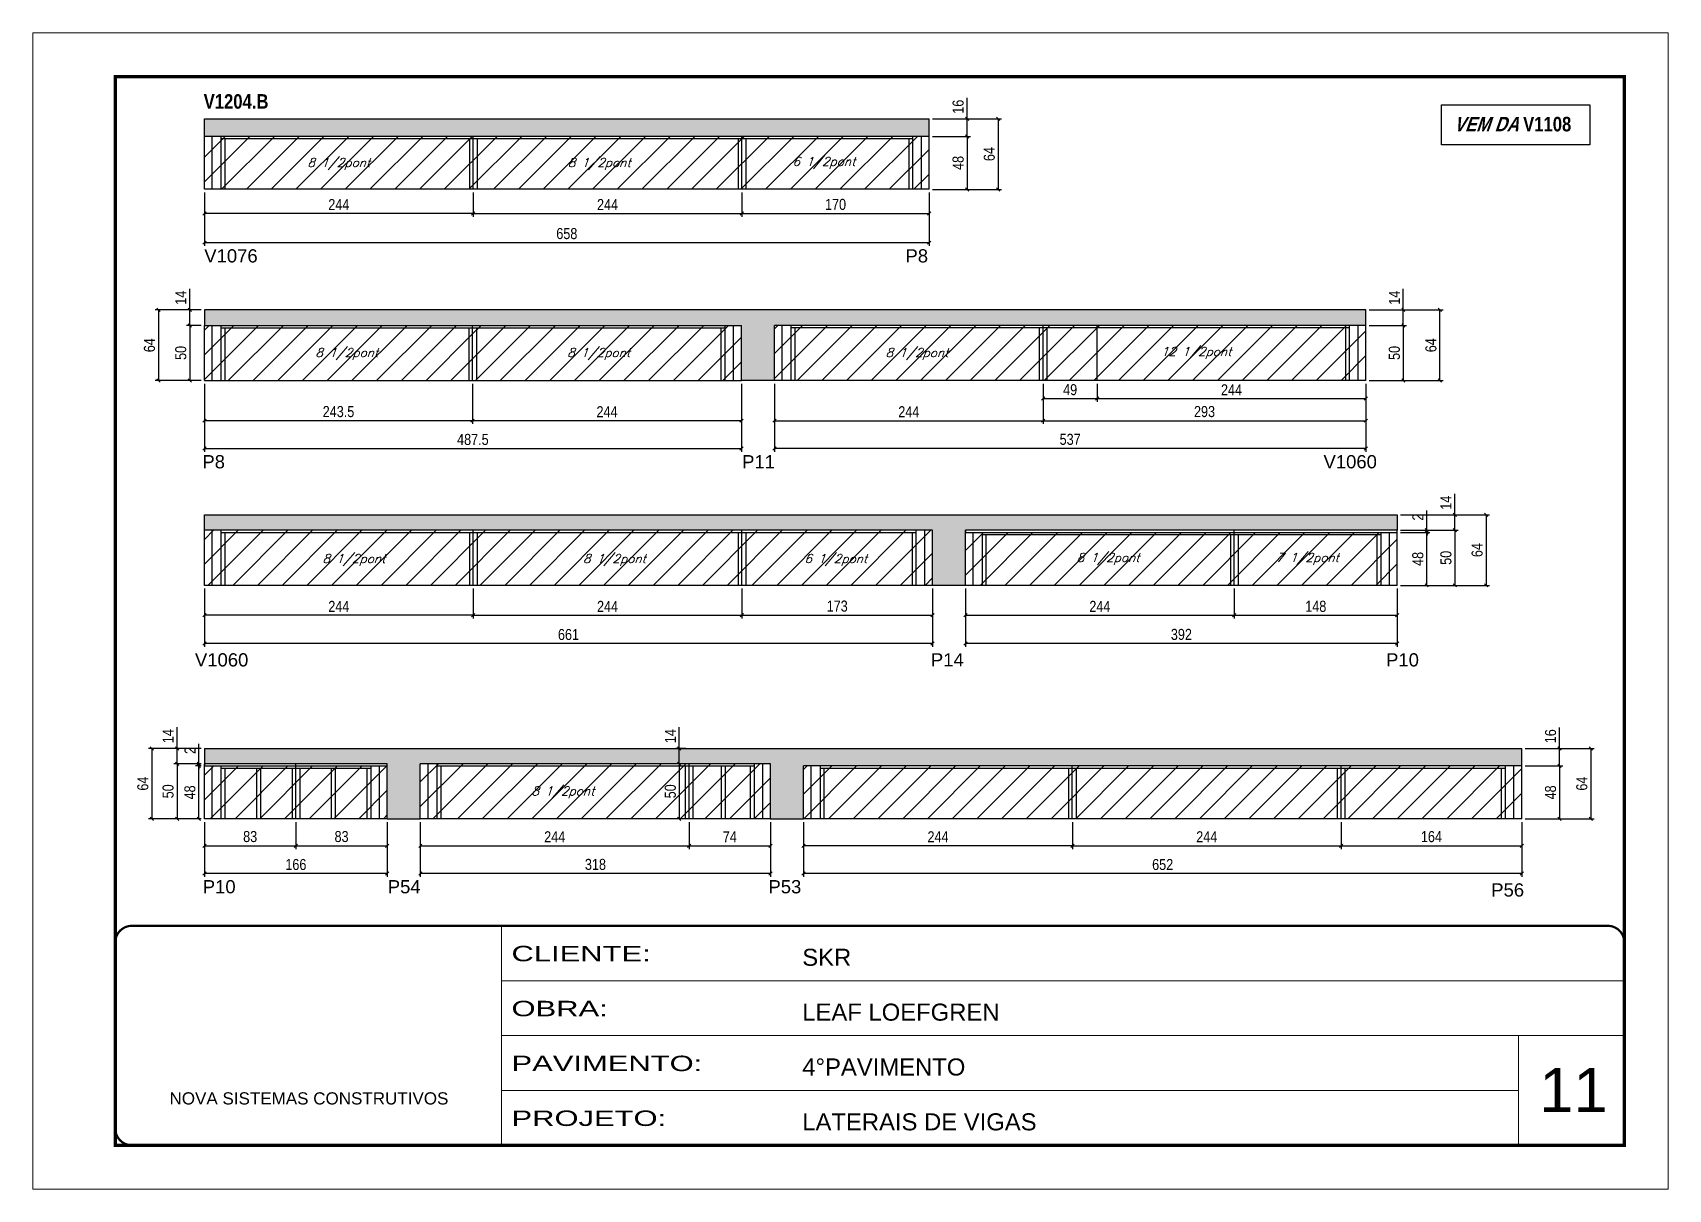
# Model space of a CAD drawing. Extents: x 3309 to 9563, y -2522 to 14608.
# Drawn here: x 6493 to 7978, y 11261 to 12311 of the extents above; entities that cross this region are included whole.
import ezdxf

# ---------------------------------------------------------------- set-up
doc = ezdxf.new("R2010")
doc.units = 0
doc.linetypes.add('CONTINUO', pattern=[0])
doc.linetypes.add('DASHED', pattern=[0.75, 0.5, -0.25])
for name, color, linetype in [('5', 5, 'Continuous'), ('COTA', 241, 'Continuous'), ('NOMENCLATURA', 7, 'Continuous'), ('Painéis', 200, 'Continuous'), ('SARR_2.2x7', 40, 'Continuous'), ('SARR_3.5x7', 81, 'Continuous'), ('texto', 7, 'Continuous')]:
    doc.layers.add(name, color=color, linetype=linetype)
for name, color, linetype, lineweight in [('CARIMBO', 255, 'Continuous', 9), ('Folhas', 255, 'Continuous', 9), ('Hachura', 251, 'Continuous', 9), ('SARRAFO DE PRESSAO', 251, 'DASHED', 9)]:
    doc.layers.add(name, color=color, linetype=linetype, lineweight=lineweight)
doc.styles.add('ARIAL', font='arial.ttf')
doc.styles.add('COTA TECNICA', font='techl___.ttf', dxfattribs={"height": 10})
doc.styles.add('Romans', font='romans.shx')
doc.styles.get("Standard").update_dxf_attribs({"font": 'arial.ttf'})
doc.styles.add('TECNICA', font='techb___.ttf', dxfattribs={"height": 10})
doc.styles.add('Tecnologia', font='')
doc.styles.get('Tecnologia').set_extended_font_data('Forgotten Futurist')
doc.dimstyles.new('PAINEL', dxfattribs={"dimtxt": 10, "dimasz": 3, "dimexe": 3, "dimexo": 3, "dimgap": 3, "dimtad": 1, "dimdec": 1, "dimzin": 12, "dimdsep": 46, "dimtxsty": 'COTA TECNICA', "dimblk1": 'OBLIQUE', "dimblk2": 'OBLIQUE', "dimsah": 1, "dimcen": 0.9, "dimclrd": 4, "dimclre": 4, "dimclrt": 240, "dimadec": 1, "dimazin": 3, "dimtfac": 1, "dimtdec": 1, "dimtmove": 0, "dimatfit": 3, "dimfxl": 1, "dimtolj": 1, "dimtzin": 12, "dimarcsym": 0})
pattern_1 = [(50, (1599.4094, 1154.1373), (5.46554, -0.4781726), [0.5715, -6.2865]), (355, (1599.4094, 1154.1373), (-1.0573026, 5.7317054), [0.4572, -5.0292175]), (100.451445, (1599.865, 1154.0975), (4.4082374, 5.2535326), [0.4857003, -5.3427073]), (46.1842, (1599.4094, 1155.6613), (8.1323712, -1.26127), [0.85725, -9.42975]), (96.63556, (1600.087, 1155.556), (7.122124, 7.4227837), [0.7285507, -8.014068]), (351.18415, (1599.4094, 1155.661), (7.122124, 7.422784), [0.685799, -7.543792]), (21, (1600.1714, 1155.2803), (4.5484317, -3.067956), [0.5715, -6.2865]), (326, (1600.1714, 1155.2803), (1.8540609, 5.525639), [0.4572, -5.0292]), (71.451445, (1600.5505, 1155.0247), (6.4024926, 2.457683), [0.4857003, -5.3426981]), (37.5, (1599.4094, 1154.1373), (0.0926581, 2.53665117), [0, -4.96824, 0, -5.1054, 0, -5.04825]), (7.5, (1599.4094, 1154.1373), (2.0045899, 3.00541724), [0, -2.91084, 0, -4.85394, 0, -1.92405]), (327.5, (1597.7102, 1154.1373), (4.06771786, -0.17186232), [0, -1.905, 0, -5.9436, 0, -7.8867]), (317.5, (1596.9482, 1154.1373), (4.4438754, 0.7627947), [0, -2.4765, 0, -3.94716, 0, -5.6007])]
pattern_2 = [(45, (1599.41, 1154.137), (-11.22532, 11.22532), [])]

msp = doc.modelspace()

# ---------------------------------------------------------------- texts
at = {"layer": '5', "linetype": 'Continuous'}
for s, rotation, p in [('V1076', 359.99996, (6648.65, 12102.12)), ('P8', 359.99996, (7285.29, 12102.12)), ('P8', 0.00004, (6646.92, 11915.22)), ('P11', 0.00004, (7136.97, 11915.22)), ('V1060', 0.00004, (7664.83, 11915.22)), ('V1060', 0.00004, (6640.17, 11735.35)), ('P14', 0.00004, (7308.36, 11735.35)), ('P10', 359.99996, (7721.64, 11735.35)), ('P10', 359.99996, (6647.27, 11529.39)), ('P54', 359.99996, (6815.24, 11529.39)), ('P53', 359.99996, (7160.87, 11529.39)), ('P56', 359.99996, (7817.12, 11526.47))]:
    msp.add_text(s, height=12, rotation=rotation, dxfattribs=at).set_placement(p)
at = {"layer": 'CARIMBO', "style": 'ARIAL'}
msp.add_text('11', height=40, dxfattribs=at).set_placement((7860.73, 11330.85))
at = {"layer": 'NOMENCLATURA', "style": 'TECNICA'}
msp.add_text('V1204.B', height=13.2, dxfattribs=at).set_placement((6648.08, 12241.73))
at = {"layer": 'NOMENCLATURA', "insert": (7836.44, 12234.33, 0), "char_height": 13.2, "width": 300.2766, "attachment_point": 2, "style": 'TECNICA'}
msp.add_mtext('{\\Q19;VEM DA }V1108', dxfattribs=at)
at = {"layer": 'texto', "color": 2, "char_height": 8, "attachment_point": 5, "style": 'Romans'}
for s, insert in [('{\\Q19;\\C256;8 1/2pont}', (6770.8, 12191.54)), ('{\\Q19;\\C256;8 1/2pont}', (7007.3, 12191.54)), ('{\\Q19;\\C256;6 1/2pont}', (7211.3, 12192.54)), ('{\\Q19;\\C256;8 1/2pont}', (6778.03, 12018.99)), ('{\\Q19;\\C256;8 1/2pont}', (7006.76, 12018.99)), ('{\\Q19;\\C256;8 1/2pont}', (7295.76, 12018.99)), ('{\\Q19;\\C256;12 1/2pont}', (7549.26, 12019.99)), ('{\\Q19;\\C256;8 1/2pont}', (6784.55, 11831.97)), ('{\\Q19;\\C256;8 1/2pont}', (7021.05, 11831.97)), ('{\\Q19;\\C256;6 1/2pont}', (7222.05, 11831.97)), ('{\\Q19;\\C256;8 1/2pont}', (7469.3, 11832.97)), ('{\\Q19;\\C256;7 1/2pont}', (7650.3, 11832.97)), ('{\\Q19;\\C256;8 1/2pont}', (6974.3, 11621.01))]:
    msp.add_mtext(s, dxfattribs=dict(at, insert=insert))

# ---------------------------------------------------------------- blocks, each defined once
blk = doc.blocks.new('9999999999')
at = {"color": 30, "linetype": 'CONTINUO'}
for p, q in [((98564.6, 34230.2), (98564.6, 34429.4)), ((98564.6, 34379.6), (99584, 34379.6)), ((98564.6, 34329.8), (99488, 34329.8)), ((99584, 34329.8), (99488, 34329.8)), ((99488, 34329.8), (99488, 34230.2)), ((98564.6, 34280), (99488, 34280))]:
    blk.add_line(p, q, dxfattribs=at)
at = {"color": 30, "linetype": 'CONTINUO', "const_width": 2}
blk.add_lwpolyline([(99584, 34230.2), (99584, 34414.4, 0.414214), (99569, 34429.4), (98229, 34429.4, 0.414214), (98214, 34414.4), (98214, 34245.2, 0.414214), (98229, 34230.2), (99584, 34230.2)], format="xyb", dxfattribs=at)
at = {"layer": 'Folhas'}
blk.add_lwpolyline([(98139, 34190.2), (99624, 34190.2), (99624, 35240.2), (98139, 35240.2)], close=True, dxfattribs=at)
at = {"layer": 'Folhas', "color": 30, "const_width": 3}
blk.add_lwpolyline([(98214, 34230.2), (99584, 34230.2), (99584, 35200.2), (98214, 35200.2)], close=True, dxfattribs=at)
at = {"color": 7, "linetype": 'Continuous', "ltscale": 5, "style": 'ARIAL'}
for s, height, p in [('SKR', 15.48, (98837.7, 34393.1)), ('LEAF LOEFGREN', 15.483, (98837.7, 34343.3)), ('4°PAVIMENTO', 15.483, (98837.7, 34293.5)), ('NOVA SISTEMAS CONSTRUTIVOS', 11.059, (98263.2, 34267.2)), ('LATERAIS DE VIGAS', 15.483, (98837.7, 34243.7))]:
    blk.add_text(s, height=height, dxfattribs=at).set_placement(p)
at = {"layer": 'Folhas', "color": 7, "style": 'Tecnologia', "width": 1.5}
for s, p in [('CLIENTE:', (98573.7, 34397.2)), ('OBRA:', (98573.7, 34347.3)), ('PAVIMENTO:', (98573.7, 34297.5)), ('PROJETO:', (98573.7, 34247.7))]:
    blk.add_text(s, height=14, dxfattribs=at).set_placement(p)
blk = doc.blocks.new('_Oblique')
at = {"color": 0, "linetype": 'ByBlock', "lineweight": -2}
blk.add_line((-0.5, -0.5), (0.5, 0.5), dxfattribs=at)
blk = doc.blocks.new('*D218')
at = {"layer": 'COTA', "color": 4, "linetype": 'ByBlock', "lineweight": -2, "transparency": 16777216}
for p, q in [((6648.8, 12165.5), (6648.8, 12143.6)), ((6892.8, 12165.5), (6892.8, 12143.6)), ((6892.8, 12146.6), (6648.8, 12146.6))]:
    blk.add_line(p, q, dxfattribs=at)
at = {"layer": 'Defpoints', "color": 0, "linetype": 'ByBlock', "transparency": 16777216}
for p in [(6648.8, 12168.5), (6892.8, 12168.5), (6648.8, 12146.6)]:
    blk.add_point(p, dxfattribs=at)
at = {"layer": 'COTA', "color": 4, "linetype": 'ByBlock', "lineweight": -2, "transparency": 16777216, "xscale": 3, "yscale": 3, "zscale": 3, "rotation": 180}
blk.add_blockref('_Oblique', (6648.8, 12146.6), dxfattribs=at)
at = {"layer": 'COTA', "color": 4, "linetype": 'ByBlock', "lineweight": -2, "transparency": 16777216, "xscale": 3, "yscale": 3, "zscale": 3}
blk.add_blockref('_Oblique', (6892.8, 12146.6), dxfattribs=at)
at = {"layer": 'COTA', "color": 240, "linetype": 'ByBlock', "transparency": 16777216, "insert": (6770.8, 12154.7), "char_height": 10, "attachment_point": 5, "style": 'COTA TECNICA'}
blk.add_mtext('\\A1;244', dxfattribs=at)
blk = doc.blocks.new('*D247')
at = {"layer": 'COTA', "color": 4, "linetype": 'ByBlock', "lineweight": -2, "transparency": 16777216}
for p, q in [((6648.8, 12165.5), (6648.8, 12117.1)), ((7306.8, 12165.5), (7306.8, 12117.1)), ((7306.8, 12120.1), (6648.8, 12120.1))]:
    blk.add_line(p, q, dxfattribs=at)
at = {"layer": 'Defpoints', "color": 0, "linetype": 'ByBlock', "transparency": 16777216}
for p in [(6648.8, 12168.5), (7306.8, 12168.5), (6648.8, 12120.1)]:
    blk.add_point(p, dxfattribs=at)
at = {"layer": 'COTA', "color": 4, "linetype": 'ByBlock', "lineweight": -2, "transparency": 16777216, "xscale": 3, "yscale": 3, "zscale": 3, "rotation": 180}
blk.add_blockref('_Oblique', (6648.8, 12120.1), dxfattribs=at)
at = {"layer": 'COTA', "color": 4, "linetype": 'ByBlock', "lineweight": -2, "transparency": 16777216, "xscale": 3, "yscale": 3, "zscale": 3}
blk.add_blockref('_Oblique', (7306.8, 12120.1), dxfattribs=at)
at = {"layer": 'COTA', "color": 240, "linetype": 'ByBlock', "transparency": 16777216, "insert": (6977.8, 12128.3), "char_height": 10, "attachment_point": 5, "style": 'COTA TECNICA'}
blk.add_mtext('\\A1;658', dxfattribs=at)
blk = doc.blocks.new('*D219')
at = {"layer": 'COTA', "color": 4, "lineweight": -2, "transparency": 16777216}
for p, q in [((6892.8, 12165.5), (6892.8, 12143.6)), ((7136.8, 12165.5), (7136.8, 12143.6)), ((6892.8, 12146.6), (7136.8, 12146.6))]:
    blk.add_line(p, q, dxfattribs=at)
at = {"layer": 'Defpoints', "color": 0, "transparency": 16777216}
for p in [(6892.8, 12168.5, 0), (7136.8, 12168.5, 0), (7136.8, 12146.6)]:
    blk.add_point(p, dxfattribs=at)
at = {"layer": 'COTA', "color": 4, "lineweight": -2, "transparency": 16777216, "xscale": 3, "yscale": 3, "zscale": 3, "rotation": 180}
blk.add_blockref('_Oblique', (6892.8, 12146.6), dxfattribs=at)
at = {"layer": 'COTA', "color": 4, "lineweight": -2, "transparency": 16777216, "xscale": 3, "yscale": 3, "zscale": 3}
blk.add_blockref('_Oblique', (7136.8, 12146.6), dxfattribs=at)
at = {"layer": 'COTA', "color": 240, "transparency": 16777216, "insert": (7014.8, 12154.7), "char_height": 10, "attachment_point": 5, "style": 'COTA TECNICA'}
blk.add_mtext('\\A1;244', dxfattribs=at)
blk = doc.blocks.new('*D220')
at = {"layer": 'COTA', "color": 4, "lineweight": -2, "transparency": 16777216}
for p, q in [((7309.8, 12232.5), (7372.5, 12232.5)), ((7369.5, 12232.5), (7369.5, 12168.5)), ((7309.8, 12168.5), (7372.5, 12168.5))]:
    blk.add_line(p, q, dxfattribs=at)
at = {"layer": 'Defpoints', "color": 0, "transparency": 16777216}
for p in [(7306.8, 12232.5, 0), (7306.8, 12168.5, 0), (7369.5, 12168.5)]:
    blk.add_point(p, dxfattribs=at)
at = {"layer": 'COTA', "color": 4, "lineweight": -2, "transparency": 16777216, "xscale": 3, "yscale": 3, "zscale": 3}
for p, rotation in [((7369.5, 12232.5), 90), ((7369.5, 12168.5), 270)]:
    blk.add_blockref('_Oblique', p, dxfattribs=dict(at, rotation=rotation))
at = {"layer": 'COTA', "color": 240, "transparency": 16777216, "insert": (7361.4, 12200.5), "char_height": 10, "attachment_point": 5, "rotation": 90, "style": 'COTA TECNICA'}
blk.add_mtext('\\A1;64', dxfattribs=at)
blk = doc.blocks.new('*D248')
at = {"layer": 'COTA', "color": 4, "lineweight": -2, "transparency": 16777216}
for p, q in [((7136.8, 12165.5), (7136.8, 12143.6)), ((7306.8, 12165.5), (7306.8, 12143.6)), ((7136.8, 12146.6), (7306.8, 12146.6))]:
    blk.add_line(p, q, dxfattribs=at)
at = {"layer": 'Defpoints', "color": 0, "transparency": 16777216}
for p in [(7136.8, 12168.5, 0), (7306.8, 12168.5, 0), (7306.8, 12146.6)]:
    blk.add_point(p, dxfattribs=at)
at = {"layer": 'COTA', "color": 4, "lineweight": -2, "transparency": 16777216, "xscale": 3, "yscale": 3, "zscale": 3, "rotation": 180}
blk.add_blockref('_Oblique', (7136.8, 12146.6), dxfattribs=at)
at = {"layer": 'COTA', "color": 4, "lineweight": -2, "transparency": 16777216, "xscale": 3, "yscale": 3, "zscale": 3}
blk.add_blockref('_Oblique', (7306.8, 12146.6), dxfattribs=at)
at = {"layer": 'COTA', "color": 240, "transparency": 16777216, "insert": (7221.8, 12154.8), "char_height": 10, "attachment_point": 5, "style": 'COTA TECNICA'}
blk.add_mtext('\\A1;170', dxfattribs=at)
blk = doc.blocks.new('*D236')
at = {"layer": 'COTA', "color": 4, "lineweight": -2, "transparency": 16777216}
for p, q in [((7309.8, 12216.5), (7344.2, 12216.5)), ((7341.2, 12216.5), (7341.2, 12168.5)), ((7309.8, 12168.5), (7344.2, 12168.5))]:
    blk.add_line(p, q, dxfattribs=at)
at = {"layer": 'Defpoints', "color": 0, "transparency": 16777216}
for p in [(7306.8, 12216.5, 0), (7306.8, 12168.5, 0), (7341.2, 12168.5)]:
    blk.add_point(p, dxfattribs=at)
at = {"layer": 'COTA', "color": 4, "lineweight": -2, "transparency": 16777216, "xscale": 3, "yscale": 3, "zscale": 3}
for p, rotation in [((7341.2, 12216.5), 90), ((7341.2, 12168.5), 270)]:
    blk.add_blockref('_Oblique', p, dxfattribs=dict(at, rotation=rotation))
at = {"layer": 'COTA', "color": 240, "transparency": 16777216, "insert": (7333.1, 12192.5), "char_height": 10, "attachment_point": 5, "rotation": 90, "style": 'COTA TECNICA'}
blk.add_mtext('\\A1;48', dxfattribs=at)
blk = doc.blocks.new('*D237')
at = {"layer": 'COTA', "color": 4, "lineweight": -2, "transparency": 16777216}
for p, q in [((7341.2, 12232.5), (7341.2, 12251.6)), ((7309.8, 12232.5), (7344.2, 12232.5)), ((7341.2, 12216.5), (7341.2, 12232.5)), ((7309.8, 12216.5), (7344.2, 12216.5))]:
    blk.add_line(p, q, dxfattribs=at)
at = {"layer": 'Defpoints', "color": 0, "transparency": 16777216}
for p in [(7306.8, 12232.5, 0), (7341.2, 12232.5), (7306.8, 12216.5, 0)]:
    blk.add_point(p, dxfattribs=at)
at = {"layer": 'COTA', "color": 4, "lineweight": -2, "transparency": 16777216, "xscale": 3, "yscale": 3, "zscale": 3}
for p, rotation in [((7341.2, 12232.5), 90), ((7341.2, 12216.5), 270)]:
    blk.add_blockref('_Oblique', p, dxfattribs=dict(at, rotation=rotation))
at = {"layer": 'COTA', "color": 240, "transparency": 16777216, "insert": (7333.1, 12243.5), "char_height": 10, "attachment_point": 5, "rotation": 90, "style": 'COTA TECNICA'}
blk.add_mtext('\\A1;16', dxfattribs=at)
blk = doc.blocks.new('*D238')
at = {"layer": 'COTA', "color": 4, "linetype": 'ByBlock', "lineweight": -2, "transparency": 16777216}
for p, q in [((6648.8, 11992), (6648.8, 11930.2)), ((7136.3, 11992), (7136.3, 11930.2)), ((6648.8, 11933.2), (7136.3, 11933.2))]:
    blk.add_line(p, q, dxfattribs=at)
at = {"layer": 'Defpoints', "color": 0, "linetype": 'ByBlock', "transparency": 16777216}
for p in [(6648.8, 11995), (7136.3, 11995), (7136.3, 11933.2)]:
    blk.add_point(p, dxfattribs=at)
at = {"layer": 'COTA', "color": 4, "linetype": 'ByBlock', "lineweight": -2, "transparency": 16777216, "xscale": 3, "yscale": 3, "zscale": 3, "rotation": 180}
blk.add_blockref('_Oblique', (6648.8, 11933.2), dxfattribs=at)
at = {"layer": 'COTA', "color": 4, "linetype": 'ByBlock', "lineweight": -2, "transparency": 16777216, "xscale": 3, "yscale": 3, "zscale": 3}
blk.add_blockref('_Oblique', (7136.3, 11933.2), dxfattribs=at)
at = {"layer": 'COTA', "color": 240, "linetype": 'ByBlock', "transparency": 16777216, "insert": (6892.5, 11941.4), "char_height": 10, "attachment_point": 5, "style": 'COTA TECNICA'}
blk.add_mtext('\\A1;487.5', dxfattribs=at)
blk = doc.blocks.new('*D239')
at = {"layer": 'COTA', "color": 4, "lineweight": -2, "transparency": 16777216}
for p, q in [((6892.3, 11992), (6892.3, 11955.5)), ((7136.3, 11992), (7136.3, 11955.5)), ((7136.3, 11958.5), (6892.3, 11958.5))]:
    blk.add_line(p, q, dxfattribs=at)
at = {"layer": 'Defpoints', "color": 0, "transparency": 16777216}
for p in [(6892.3, 11995), (7136.3, 11995), (6892.3, 11958.5)]:
    blk.add_point(p, dxfattribs=at)
at = {"layer": 'COTA', "color": 4, "lineweight": -2, "transparency": 16777216, "xscale": 3, "yscale": 3, "zscale": 3, "rotation": 180}
blk.add_blockref('_Oblique', (6892.3, 11958.5), dxfattribs=at)
at = {"layer": 'COTA', "color": 4, "lineweight": -2, "transparency": 16777216, "xscale": 3, "yscale": 3, "zscale": 3}
blk.add_blockref('_Oblique', (7136.3, 11958.5), dxfattribs=at)
at = {"layer": 'COTA', "color": 240, "transparency": 16777216, "insert": (7014.3, 11966.6), "char_height": 10, "attachment_point": 5, "style": 'COTA TECNICA'}
blk.add_mtext('\\A1;244', dxfattribs=at)
blk = doc.blocks.new('*D240')
at = {"layer": 'COTA', "color": 4, "lineweight": -2, "transparency": 16777216}
for p, q in [((6648.8, 11992), (6648.8, 11955.5)), ((6892.3, 11992), (6892.3, 11955.5)), ((6892.3, 11958.5), (6648.8, 11958.5))]:
    blk.add_line(p, q, dxfattribs=at)
at = {"layer": 'Defpoints', "color": 0, "transparency": 16777216}
for p in [(6648.8, 11995), (6892.3, 11995), (6648.8, 11958.5)]:
    blk.add_point(p, dxfattribs=at)
at = {"layer": 'COTA', "color": 4, "lineweight": -2, "transparency": 16777216, "xscale": 3, "yscale": 3, "zscale": 3, "rotation": 180}
blk.add_blockref('_Oblique', (6648.8, 11958.5), dxfattribs=at)
at = {"layer": 'COTA', "color": 4, "lineweight": -2, "transparency": 16777216, "xscale": 3, "yscale": 3, "zscale": 3}
blk.add_blockref('_Oblique', (6892.3, 11958.5), dxfattribs=at)
at = {"layer": 'COTA', "color": 240, "transparency": 16777216, "insert": (6770.5, 11966.7), "char_height": 10, "attachment_point": 5, "style": 'COTA TECNICA'}
blk.add_mtext('\\A1;243.5', dxfattribs=at)
blk = doc.blocks.new('*D215')
at = {"layer": 'COTA', "color": 4, "lineweight": -2, "transparency": 16777216}
for p, q in [((6645.8, 12059), (6604, 12059)), ((6607, 12059), (6607, 11995)), ((6645.8, 11995), (6604, 11995))]:
    blk.add_line(p, q, dxfattribs=at)
at = {"layer": 'Defpoints', "color": 0, "transparency": 16777216}
for p in [(6648.8, 12059, 0), (6607, 11995), (6648.8, 11995, 0)]:
    blk.add_point(p, dxfattribs=at)
at = {"layer": 'COTA', "color": 4, "lineweight": -2, "transparency": 16777216, "xscale": 3, "yscale": 3, "zscale": 3}
for p, rotation in [((6607, 12059), 90), ((6607, 11995), 270)]:
    blk.add_blockref('_Oblique', p, dxfattribs=dict(at, rotation=rotation))
at = {"layer": 'COTA', "color": 240, "transparency": 16777216, "insert": (6598.9, 12027), "char_height": 10, "attachment_point": 5, "rotation": 90, "style": 'COTA TECNICA'}
blk.add_mtext('\\A1;64', dxfattribs=at)
blk = doc.blocks.new('*D216')
at = {"layer": 'COTA', "color": 4, "lineweight": -2, "transparency": 16777216}
for p, q in [((6645.8, 12045), (6632.4, 12045)), ((6635.4, 12045), (6635.4, 11995)), ((6645.8, 11995), (6632.4, 11995))]:
    blk.add_line(p, q, dxfattribs=at)
at = {"layer": 'Defpoints', "color": 0, "transparency": 16777216}
for p in [(6648.8, 12045, 0), (6635.4, 11995), (6648.8, 11995, 0)]:
    blk.add_point(p, dxfattribs=at)
at = {"layer": 'COTA', "color": 4, "lineweight": -2, "transparency": 16777216, "xscale": 3, "yscale": 3, "zscale": 3}
for p, rotation in [((6635.4, 12045), 90), ((6635.4, 11995), 270)]:
    blk.add_blockref('_Oblique', p, dxfattribs=dict(at, rotation=rotation))
at = {"layer": 'COTA', "color": 240, "transparency": 16777216, "insert": (6627.3, 12020), "char_height": 10, "attachment_point": 5, "rotation": 90, "style": 'COTA TECNICA'}
blk.add_mtext('\\A1;50', dxfattribs=at)
blk = doc.blocks.new('*D217')
at = {"layer": 'COTA', "color": 4, "lineweight": -2, "transparency": 16777216}
for p, q in [((6635.4, 12059), (6635.4, 12078.1)), ((6645.8, 12059), (6632.4, 12059)), ((6635.4, 12045), (6635.4, 12059)), ((6645.8, 12045), (6632.4, 12045))]:
    blk.add_line(p, q, dxfattribs=at)
at = {"layer": 'Defpoints', "color": 0, "transparency": 16777216}
for p in [(6635.4, 12059), (6648.8, 12059, 0), (6648.8, 12045, 0)]:
    blk.add_point(p, dxfattribs=at)
at = {"layer": 'COTA', "color": 4, "lineweight": -2, "transparency": 16777216, "xscale": 3, "yscale": 3, "zscale": 3}
for p, rotation in [((6635.4, 12059), 90), ((6635.4, 12045), 270)]:
    blk.add_blockref('_Oblique', p, dxfattribs=dict(at, rotation=rotation))
at = {"layer": 'COTA', "color": 240, "transparency": 16777216, "insert": (6627.3, 12070.1), "char_height": 10, "attachment_point": 5, "rotation": 90, "style": 'COTA TECNICA'}
blk.add_mtext('\\A1;14', dxfattribs=at)
blk = doc.blocks.new('*D241')
at = {"layer": 'COTA', "color": 4, "linetype": 'ByBlock', "lineweight": -2, "transparency": 16777216}
for p, q in [((7166.3, 11992), (7166.3, 11930.2)), ((7703.3, 11992), (7703.3, 11930.2)), ((7703.3, 11933.2), (7166.3, 11933.2))]:
    blk.add_line(p, q, dxfattribs=at)
at = {"layer": 'Defpoints', "color": 0, "linetype": 'ByBlock', "transparency": 16777216}
for p in [(7166.3, 11995), (7703.3, 11995), (7166.3, 11933.2)]:
    blk.add_point(p, dxfattribs=at)
at = {"layer": 'COTA', "color": 4, "linetype": 'ByBlock', "lineweight": -2, "transparency": 16777216, "xscale": 3, "yscale": 3, "zscale": 3, "rotation": 180}
blk.add_blockref('_Oblique', (7166.3, 11933.2), dxfattribs=at)
at = {"layer": 'COTA', "color": 4, "linetype": 'ByBlock', "lineweight": -2, "transparency": 16777216, "xscale": 3, "yscale": 3, "zscale": 3}
blk.add_blockref('_Oblique', (7703.3, 11933.2), dxfattribs=at)
at = {"layer": 'COTA', "color": 240, "linetype": 'ByBlock', "transparency": 16777216, "insert": (7434.8, 11941.5), "char_height": 10, "attachment_point": 5, "style": 'COTA TECNICA'}
blk.add_mtext('\\A1;537', dxfattribs=at)
blk = doc.blocks.new('*D242')
at = {"layer": 'COTA', "color": 4, "lineweight": -2, "transparency": 16777216}
for p, q in [((7166.3, 11992), (7166.3, 11955.5)), ((7410.3, 11992), (7410.3, 11955.5)), ((7166.3, 11958.5), (7410.3, 11958.5))]:
    blk.add_line(p, q, dxfattribs=at)
at = {"layer": 'Defpoints', "color": 0, "transparency": 16777216}
for p in [(7166.3, 11995), (7410.3, 11995), (7410.3, 11958.5)]:
    blk.add_point(p, dxfattribs=at)
at = {"layer": 'COTA', "color": 4, "lineweight": -2, "transparency": 16777216, "xscale": 3, "yscale": 3, "zscale": 3, "rotation": 180}
blk.add_blockref('_Oblique', (7166.3, 11958.5), dxfattribs=at)
at = {"layer": 'COTA', "color": 4, "lineweight": -2, "transparency": 16777216, "xscale": 3, "yscale": 3, "zscale": 3}
blk.add_blockref('_Oblique', (7410.3, 11958.5), dxfattribs=at)
at = {"layer": 'COTA', "color": 240, "transparency": 16777216, "insert": (7288.3, 11966.6), "char_height": 10, "attachment_point": 5, "style": 'COTA TECNICA'}
blk.add_mtext('\\A1;244', dxfattribs=at)
blk = doc.blocks.new('*D243')
at = {"layer": 'COTA', "color": 4, "lineweight": -2, "transparency": 16777216}
for p, q in [((7410.3, 11992), (7410.3, 11955.5)), ((7703.3, 11992), (7703.3, 11955.5)), ((7410.3, 11958.5), (7703.3, 11958.5))]:
    blk.add_line(p, q, dxfattribs=at)
at = {"layer": 'Defpoints', "color": 0, "transparency": 16777216}
for p in [(7410.3, 11995), (7703.3, 11995), (7703.3, 11958.5)]:
    blk.add_point(p, dxfattribs=at)
at = {"layer": 'COTA', "color": 4, "lineweight": -2, "transparency": 16777216, "xscale": 3, "yscale": 3, "zscale": 3, "rotation": 180}
blk.add_blockref('_Oblique', (7410.3, 11958.5), dxfattribs=at)
at = {"layer": 'COTA', "color": 4, "lineweight": -2, "transparency": 16777216, "xscale": 3, "yscale": 3, "zscale": 3}
blk.add_blockref('_Oblique', (7703.3, 11958.5), dxfattribs=at)
at = {"layer": 'COTA', "color": 240, "transparency": 16777216, "insert": (7556.8, 11966.7), "char_height": 10, "attachment_point": 5, "style": 'COTA TECNICA'}
blk.add_mtext('\\A1;293', dxfattribs=at)
blk = doc.blocks.new('*D244')
at = {"layer": 'COTA', "color": 4, "lineweight": -2, "transparency": 16777216}
for p, q in [((7410.3, 11992), (7410.3, 11975.5)), ((7459.3, 11992), (7459.3, 11975.5)), ((7410.3, 11978.5), (7459.3, 11978.5))]:
    blk.add_line(p, q, dxfattribs=at)
at = {"layer": 'Defpoints', "color": 0, "transparency": 16777216}
for p in [(7410.3, 11995), (7459.3, 11995), (7459.3, 11978.5)]:
    blk.add_point(p, dxfattribs=at)
at = {"layer": 'COTA', "color": 4, "lineweight": -2, "transparency": 16777216, "xscale": 3, "yscale": 3, "zscale": 3, "rotation": 180}
blk.add_blockref('_Oblique', (7410.3, 11978.5), dxfattribs=at)
at = {"layer": 'COTA', "color": 4, "lineweight": -2, "transparency": 16777216, "xscale": 3, "yscale": 3, "zscale": 3}
blk.add_blockref('_Oblique', (7459.3, 11978.5), dxfattribs=at)
at = {"layer": 'COTA', "color": 240, "transparency": 16777216, "insert": (7434.8, 11986.6), "char_height": 10, "attachment_point": 5, "style": 'COTA TECNICA'}
blk.add_mtext('\\A1;49', dxfattribs=at)
blk = doc.blocks.new('*D245')
at = {"layer": 'COTA', "color": 4, "lineweight": -2, "transparency": 16777216}
for p, q in [((7459.3, 11992), (7459.3, 11975.5)), ((7703.3, 11992), (7703.3, 11975.5)), ((7459.3, 11978.5), (7703.3, 11978.5))]:
    blk.add_line(p, q, dxfattribs=at)
at = {"layer": 'Defpoints', "color": 0, "transparency": 16777216}
for p in [(7459.3, 11995), (7703.3, 11995), (7703.3, 11978.5)]:
    blk.add_point(p, dxfattribs=at)
at = {"layer": 'COTA', "color": 4, "lineweight": -2, "transparency": 16777216, "xscale": 3, "yscale": 3, "zscale": 3, "rotation": 180}
blk.add_blockref('_Oblique', (7459.3, 11978.5), dxfattribs=at)
at = {"layer": 'COTA', "color": 4, "lineweight": -2, "transparency": 16777216, "xscale": 3, "yscale": 3, "zscale": 3}
blk.add_blockref('_Oblique', (7703.3, 11978.5), dxfattribs=at)
at = {"layer": 'COTA', "color": 240, "transparency": 16777216, "insert": (7581.3, 11986.5), "char_height": 10, "attachment_point": 5, "style": 'COTA TECNICA'}
blk.add_mtext('\\A1;244', dxfattribs=at)
blk = doc.blocks.new('*D246')
at = {"layer": 'COTA', "color": 4, "lineweight": -2, "transparency": 16777216}
for p, q in [((7706.3, 12045), (7740.3, 12045)), ((7737.3, 12045), (7737.3, 11995)), ((7706.3, 11995), (7740.3, 11995))]:
    blk.add_line(p, q, dxfattribs=at)
at = {"layer": 'Defpoints', "color": 0, "transparency": 16777216}
for p in [(7703.3, 12045), (7703.3, 11995), (7737.3, 11995)]:
    blk.add_point(p, dxfattribs=at)
at = {"layer": 'COTA', "color": 4, "lineweight": -2, "transparency": 16777216, "xscale": 3, "yscale": 3, "zscale": 3}
for p, rotation in [((7737.3, 12045), 90), ((7737.3, 11995), 270)]:
    blk.add_blockref('_Oblique', p, dxfattribs=dict(at, rotation=rotation))
at = {"layer": 'COTA', "color": 240, "transparency": 16777216, "insert": (7729.2, 12020), "char_height": 10, "attachment_point": 5, "rotation": 90, "style": 'COTA TECNICA'}
blk.add_mtext('\\A1;50', dxfattribs=at)
blk = doc.blocks.new('*D221')
at = {"layer": 'COTA', "color": 4, "linetype": 'ByBlock', "lineweight": -2, "transparency": 16777216}
for p, q in [((7339.8, 11806), (7339.8, 11753.2)), ((7731.8, 11806), (7731.8, 11753.2)), ((7731.8, 11756.2), (7339.8, 11756.2))]:
    blk.add_line(p, q, dxfattribs=at)
at = {"layer": 'Defpoints', "color": 0, "linetype": 'ByBlock', "transparency": 16777216}
for p in [(7339.8, 11809), (7731.8, 11809), (7339.8, 11756.2)]:
    blk.add_point(p, dxfattribs=at)
at = {"layer": 'COTA', "color": 4, "linetype": 'ByBlock', "lineweight": -2, "transparency": 16777216, "xscale": 3, "yscale": 3, "zscale": 3, "rotation": 180}
blk.add_blockref('_Oblique', (7339.8, 11756.2), dxfattribs=at)
at = {"layer": 'COTA', "color": 4, "linetype": 'ByBlock', "lineweight": -2, "transparency": 16777216, "xscale": 3, "yscale": 3, "zscale": 3}
blk.add_blockref('_Oblique', (7731.8, 11756.2), dxfattribs=at)
at = {"layer": 'COTA', "color": 240, "linetype": 'ByBlock', "transparency": 16777216, "insert": (7535.8, 11764.4), "char_height": 10, "attachment_point": 5, "style": 'COTA TECNICA'}
blk.add_mtext('\\A1;392', dxfattribs=at)
blk = doc.blocks.new('*D222')
at = {"layer": 'COTA', "color": 4, "lineweight": -2, "transparency": 16777216}
for p, q in [((7339.8, 11806), (7339.8, 11778.9)), ((7583.8, 11806), (7583.8, 11778.9)), ((7339.8, 11781.9), (7583.8, 11781.9))]:
    blk.add_line(p, q, dxfattribs=at)
at = {"layer": 'Defpoints', "color": 0, "transparency": 16777216}
for p in [(7339.8, 11809), (7583.8, 11809), (7583.8, 11781.9)]:
    blk.add_point(p, dxfattribs=at)
at = {"layer": 'COTA', "color": 4, "lineweight": -2, "transparency": 16777216, "xscale": 3, "yscale": 3, "zscale": 3, "rotation": 180}
blk.add_blockref('_Oblique', (7339.8, 11781.9), dxfattribs=at)
at = {"layer": 'COTA', "color": 4, "lineweight": -2, "transparency": 16777216, "xscale": 3, "yscale": 3, "zscale": 3}
blk.add_blockref('_Oblique', (7583.8, 11781.9), dxfattribs=at)
at = {"layer": 'COTA', "color": 240, "transparency": 16777216, "insert": (7461.8, 11789.9), "char_height": 10, "attachment_point": 5, "style": 'COTA TECNICA'}
blk.add_mtext('\\A1;244', dxfattribs=at)
blk = doc.blocks.new('*D223')
at = {"layer": 'COTA', "color": 4, "lineweight": -2, "transparency": 16777216}
for p, q in [((7583.8, 11806), (7583.8, 11778.9)), ((7731.8, 11806), (7731.8, 11778.9)), ((7583.8, 11781.9), (7731.8, 11781.9))]:
    blk.add_line(p, q, dxfattribs=at)
at = {"layer": 'Defpoints', "color": 0, "transparency": 16777216}
for p in [(7583.8, 11809), (7731.8, 11809), (7731.8, 11781.9)]:
    blk.add_point(p, dxfattribs=at)
at = {"layer": 'COTA', "color": 4, "lineweight": -2, "transparency": 16777216, "xscale": 3, "yscale": 3, "zscale": 3, "rotation": 180}
blk.add_blockref('_Oblique', (7583.8, 11781.9), dxfattribs=at)
at = {"layer": 'COTA', "color": 4, "lineweight": -2, "transparency": 16777216, "xscale": 3, "yscale": 3, "zscale": 3}
blk.add_blockref('_Oblique', (7731.8, 11781.9), dxfattribs=at)
at = {"layer": 'COTA', "color": 240, "transparency": 16777216, "insert": (7657.8, 11789.9), "char_height": 10, "attachment_point": 5, "style": 'COTA TECNICA'}
blk.add_mtext('\\A1;148', dxfattribs=at)
blk = doc.blocks.new('*D206')
at = {"layer": 'COTA', "color": 4, "lineweight": -2, "transparency": 16777216}
for p, q in [((7734.8, 11873), (7815.4, 11873)), ((7812.4, 11873), (7812.4, 11809)), ((7734.8, 11809), (7815.4, 11809))]:
    blk.add_line(p, q, dxfattribs=at)
at = {"layer": 'Defpoints', "color": 0, "transparency": 16777216}
for p in [(7731.8, 11873, 0), (7731.8, 11809, 0), (7812.4, 11809)]:
    blk.add_point(p, dxfattribs=at)
at = {"layer": 'COTA', "color": 4, "lineweight": -2, "transparency": 16777216, "xscale": 3, "yscale": 3, "zscale": 3}
for p, rotation in [((7812.4, 11873), 90), ((7812.4, 11809), 270)]:
    blk.add_blockref('_Oblique', p, dxfattribs=dict(at, rotation=rotation))
at = {"layer": 'COTA', "color": 240, "transparency": 16777216, "insert": (7804.3, 11841), "char_height": 10, "attachment_point": 5, "rotation": 90, "style": 'COTA TECNICA'}
blk.add_mtext('\\A1;64', dxfattribs=at)
blk = doc.blocks.new('*D207')
at = {"layer": 'COTA', "color": 4, "lineweight": -2, "transparency": 16777216}
for p, q in [((7734.8, 11859), (7787.1, 11859)), ((7784.1, 11859), (7784.1, 11809)), ((7734.8, 11809), (7787.1, 11809))]:
    blk.add_line(p, q, dxfattribs=at)
at = {"layer": 'Defpoints', "color": 0, "transparency": 16777216}
for p in [(7731.8, 11859, 0), (7731.8, 11809, 0), (7784.1, 11809)]:
    blk.add_point(p, dxfattribs=at)
at = {"layer": 'COTA', "color": 4, "lineweight": -2, "transparency": 16777216, "xscale": 3, "yscale": 3, "zscale": 3}
for p, rotation in [((7784.1, 11859), 90), ((7784.1, 11809), 270)]:
    blk.add_blockref('_Oblique', p, dxfattribs=dict(at, rotation=rotation))
at = {"layer": 'COTA', "color": 240, "transparency": 16777216, "insert": (7776, 11834), "char_height": 10, "attachment_point": 5, "rotation": 90, "style": 'COTA TECNICA'}
blk.add_mtext('\\A1;50', dxfattribs=at)
blk = doc.blocks.new('*D208')
at = {"layer": 'COTA', "color": 4, "lineweight": -2, "transparency": 16777216}
for p, q in [((7784.1, 11873), (7784.1, 11892.1)), ((7734.8, 11873), (7787.1, 11873)), ((7784.1, 11859), (7784.1, 11873)), ((7734.8, 11859), (7787.1, 11859))]:
    blk.add_line(p, q, dxfattribs=at)
at = {"layer": 'Defpoints', "color": 0, "transparency": 16777216}
for p in [(7731.8, 11873, 0), (7784.1, 11873), (7731.8, 11859, 0)]:
    blk.add_point(p, dxfattribs=at)
at = {"layer": 'COTA', "color": 4, "lineweight": -2, "transparency": 16777216, "xscale": 3, "yscale": 3, "zscale": 3}
for p, rotation in [((7784.1, 11873), 90), ((7784.1, 11859), 270)]:
    blk.add_blockref('_Oblique', p, dxfattribs=dict(at, rotation=rotation))
at = {"layer": 'COTA', "color": 240, "transparency": 16777216, "insert": (7776, 11884), "char_height": 10, "attachment_point": 5, "rotation": 90, "style": 'COTA TECNICA'}
blk.add_mtext('\\A1;14', dxfattribs=at)
blk = doc.blocks.new('*D224')
at = {"layer": 'COTA', "color": 4, "linetype": 'ByBlock', "lineweight": -2, "transparency": 16777216}
for p, q in [((6648.8, 11594), (6648.8, 11544.4)), ((6814.8, 11594), (6814.8, 11544.4)), ((6814.8, 11547.4), (6648.8, 11547.4))]:
    blk.add_line(p, q, dxfattribs=at)
at = {"layer": 'Defpoints', "color": 0, "linetype": 'ByBlock', "transparency": 16777216}
for p in [(6648.8, 11597), (6814.8, 11597), (6648.8, 11547.4)]:
    blk.add_point(p, dxfattribs=at)
at = {"layer": 'COTA', "color": 4, "linetype": 'ByBlock', "lineweight": -2, "transparency": 16777216, "xscale": 3, "yscale": 3, "zscale": 3, "rotation": 180}
blk.add_blockref('_Oblique', (6648.8, 11547.4), dxfattribs=at)
at = {"layer": 'COTA', "color": 4, "linetype": 'ByBlock', "lineweight": -2, "transparency": 16777216, "xscale": 3, "yscale": 3, "zscale": 3}
blk.add_blockref('_Oblique', (6814.8, 11547.4), dxfattribs=at)
at = {"layer": 'COTA', "color": 240, "linetype": 'ByBlock', "transparency": 16777216, "insert": (6731.8, 11555.5), "char_height": 10, "attachment_point": 5, "style": 'COTA TECNICA'}
blk.add_mtext('\\A1;166', dxfattribs=at)
blk = doc.blocks.new('*D225')
at = {"layer": 'COTA', "color": 4, "lineweight": -2, "transparency": 16777216}
for p, q in [((6648.8, 11594), (6648.8, 11569.6)), ((6731.8, 11594), (6731.8, 11569.6)), ((6648.8, 11572.6), (6731.8, 11572.6))]:
    blk.add_line(p, q, dxfattribs=at)
at = {"layer": 'Defpoints', "color": 0, "transparency": 16777216}
for p in [(6648.8, 11597), (6731.8, 11597), (6731.8, 11572.6)]:
    blk.add_point(p, dxfattribs=at)
at = {"layer": 'COTA', "color": 4, "lineweight": -2, "transparency": 16777216, "xscale": 3, "yscale": 3, "zscale": 3, "rotation": 180}
blk.add_blockref('_Oblique', (6648.8, 11572.6), dxfattribs=at)
at = {"layer": 'COTA', "color": 4, "lineweight": -2, "transparency": 16777216, "xscale": 3, "yscale": 3, "zscale": 3}
blk.add_blockref('_Oblique', (6731.8, 11572.6), dxfattribs=at)
at = {"layer": 'COTA', "color": 240, "transparency": 16777216, "insert": (6690.3, 11580.9), "char_height": 10, "attachment_point": 5, "style": 'COTA TECNICA'}
blk.add_mtext('\\A1;83', dxfattribs=at)
blk = doc.blocks.new('*D226')
at = {"layer": 'COTA', "color": 4, "lineweight": -2, "transparency": 16777216}
for p, q in [((6731.8, 11594), (6731.8, 11569.6)), ((6814.8, 11594), (6814.8, 11569.6)), ((6731.8, 11572.6), (6814.8, 11572.6))]:
    blk.add_line(p, q, dxfattribs=at)
at = {"layer": 'Defpoints', "color": 0, "transparency": 16777216}
for p in [(6731.8, 11597), (6814.8, 11597), (6814.8, 11572.6)]:
    blk.add_point(p, dxfattribs=at)
at = {"layer": 'COTA', "color": 4, "lineweight": -2, "transparency": 16777216, "xscale": 3, "yscale": 3, "zscale": 3, "rotation": 180}
blk.add_blockref('_Oblique', (6731.8, 11572.6), dxfattribs=at)
at = {"layer": 'COTA', "color": 4, "lineweight": -2, "transparency": 16777216, "xscale": 3, "yscale": 3, "zscale": 3}
blk.add_blockref('_Oblique', (6814.8, 11572.6), dxfattribs=at)
at = {"layer": 'COTA', "color": 240, "transparency": 16777216, "insert": (6773.3, 11580.9), "char_height": 10, "attachment_point": 5, "style": 'COTA TECNICA'}
blk.add_mtext('\\A1;83', dxfattribs=at)
blk = doc.blocks.new('*D227')
at = {"layer": 'COTA', "color": 4, "linetype": 'ByBlock', "lineweight": -2, "transparency": 16777216}
for p, q in [((6844.8, 11594), (6844.8, 11544.4)), ((7162.8, 11594), (7162.8, 11544.4)), ((7162.8, 11547.4), (6844.8, 11547.4))]:
    blk.add_line(p, q, dxfattribs=at)
at = {"layer": 'Defpoints', "color": 0, "linetype": 'ByBlock', "transparency": 16777216}
for p in [(6844.8, 11597), (7162.8, 11597), (6844.8, 11547.4)]:
    blk.add_point(p, dxfattribs=at)
at = {"layer": 'COTA', "color": 4, "linetype": 'ByBlock', "lineweight": -2, "transparency": 16777216, "xscale": 3, "yscale": 3, "zscale": 3, "rotation": 180}
blk.add_blockref('_Oblique', (6844.8, 11547.4), dxfattribs=at)
at = {"layer": 'COTA', "color": 4, "linetype": 'ByBlock', "lineweight": -2, "transparency": 16777216, "xscale": 3, "yscale": 3, "zscale": 3}
blk.add_blockref('_Oblique', (7162.8, 11547.4), dxfattribs=at)
at = {"layer": 'COTA', "color": 240, "linetype": 'ByBlock', "transparency": 16777216, "insert": (7003.8, 11555.6), "char_height": 10, "attachment_point": 5, "style": 'COTA TECNICA'}
blk.add_mtext('\\A1;318', dxfattribs=at)
blk = doc.blocks.new('*D228')
at = {"layer": 'COTA', "color": 4, "lineweight": -2, "transparency": 16777216}
for p, q in [((6844.8, 11594), (6844.8, 11569.6)), ((7088.8, 11594), (7088.8, 11569.6)), ((6844.8, 11572.6), (7088.8, 11572.6))]:
    blk.add_line(p, q, dxfattribs=at)
at = {"layer": 'Defpoints', "color": 0, "transparency": 16777216}
for p in [(6844.8, 11597), (7088.8, 11597), (7088.8, 11572.6)]:
    blk.add_point(p, dxfattribs=at)
at = {"layer": 'COTA', "color": 4, "lineweight": -2, "transparency": 16777216, "xscale": 3, "yscale": 3, "zscale": 3, "rotation": 180}
blk.add_blockref('_Oblique', (6844.8, 11572.6), dxfattribs=at)
at = {"layer": 'COTA', "color": 4, "lineweight": -2, "transparency": 16777216, "xscale": 3, "yscale": 3, "zscale": 3}
blk.add_blockref('_Oblique', (7088.8, 11572.6), dxfattribs=at)
at = {"layer": 'COTA', "color": 240, "transparency": 16777216, "insert": (6966.8, 11580.7), "char_height": 10, "attachment_point": 5, "style": 'COTA TECNICA'}
blk.add_mtext('\\A1;244', dxfattribs=at)
blk = doc.blocks.new('*D229')
at = {"layer": 'COTA', "color": 4, "lineweight": -2, "transparency": 16777216}
for p, q in [((7088.8, 11594), (7088.8, 11569.6)), ((7162.8, 11594), (7162.8, 11569.6)), ((7088.8, 11572.6), (7162.8, 11572.6))]:
    blk.add_line(p, q, dxfattribs=at)
at = {"layer": 'Defpoints', "color": 0, "transparency": 16777216}
for p in [(7088.8, 11597), (7162.8, 11597), (7162.8, 11572.6)]:
    blk.add_point(p, dxfattribs=at)
at = {"layer": 'COTA', "color": 4, "lineweight": -2, "transparency": 16777216, "xscale": 3, "yscale": 3, "zscale": 3, "rotation": 180}
blk.add_blockref('_Oblique', (7088.8, 11572.6), dxfattribs=at)
at = {"layer": 'COTA', "color": 4, "lineweight": -2, "transparency": 16777216, "xscale": 3, "yscale": 3, "zscale": 3}
blk.add_blockref('_Oblique', (7162.8, 11572.6), dxfattribs=at)
at = {"layer": 'COTA', "color": 240, "transparency": 16777216, "insert": (7125.8, 11580.7), "char_height": 10, "attachment_point": 5, "style": 'COTA TECNICA'}
blk.add_mtext('\\A1;74', dxfattribs=at)
blk = doc.blocks.new('*D209')
at = {"layer": 'COTA', "color": 4, "lineweight": -2, "transparency": 16777216}
for p, q in [((6645.8, 11661), (6598, 11661)), ((6601, 11661), (6601, 11597)), ((6645.8, 11597), (6598, 11597))]:
    blk.add_line(p, q, dxfattribs=at)
at = {"layer": 'Defpoints', "color": 0, "transparency": 16777216}
for p in [(6648.8, 11661, 0), (6601, 11597), (6648.8, 11597, 0)]:
    blk.add_point(p, dxfattribs=at)
at = {"layer": 'COTA', "color": 4, "lineweight": -2, "transparency": 16777216, "xscale": 3, "yscale": 3, "zscale": 3}
for p, rotation in [((6601, 11661), 90), ((6601, 11597), 270)]:
    blk.add_blockref('_Oblique', p, dxfattribs=dict(at, rotation=rotation))
at = {"layer": 'COTA', "color": 240, "transparency": 16777216, "insert": (6592.9, 11629), "char_height": 10, "attachment_point": 5, "rotation": 90, "style": 'COTA TECNICA'}
blk.add_mtext('\\A1;64', dxfattribs=at)
blk = doc.blocks.new('*D210')
at = {"layer": 'COTA', "color": 4, "lineweight": -2, "transparency": 16777216}
for p, q in [((6645.8, 11647), (6620.9, 11647)), ((6623.9, 11647), (6623.9, 11597)), ((6645.8, 11597), (6620.9, 11597))]:
    blk.add_line(p, q, dxfattribs=at)
at = {"layer": 'Defpoints', "color": 0, "transparency": 16777216}
for p in [(6648.8, 11647, 0), (6623.9, 11597), (6648.8, 11597, 0)]:
    blk.add_point(p, dxfattribs=at)
at = {"layer": 'COTA', "color": 4, "lineweight": -2, "transparency": 16777216, "xscale": 3, "yscale": 3, "zscale": 3}
for p, rotation in [((6623.9, 11647), 90), ((6623.9, 11597), 270)]:
    blk.add_blockref('_Oblique', p, dxfattribs=dict(at, rotation=rotation))
at = {"layer": 'COTA', "color": 240, "transparency": 16777216, "insert": (6615.8, 11622), "char_height": 10, "attachment_point": 5, "rotation": 90, "style": 'COTA TECNICA'}
blk.add_mtext('\\A1;50', dxfattribs=at)
blk = doc.blocks.new('*D211')
at = {"layer": 'COTA', "color": 4, "lineweight": -2, "transparency": 16777216}
for p, q in [((6623.9, 11661), (6623.9, 11680.1)), ((6645.8, 11661), (6620.9, 11661)), ((6623.9, 11647), (6623.9, 11661)), ((6645.8, 11647), (6620.9, 11647))]:
    blk.add_line(p, q, dxfattribs=at)
at = {"layer": 'Defpoints', "color": 0, "transparency": 16777216}
for p in [(6623.9, 11661), (6648.8, 11661, 0), (6648.8, 11647, 0)]:
    blk.add_point(p, dxfattribs=at)
at = {"layer": 'COTA', "color": 4, "lineweight": -2, "transparency": 16777216, "xscale": 3, "yscale": 3, "zscale": 3}
for p, rotation in [((6623.9, 11661), 90), ((6623.9, 11647), 270)]:
    blk.add_blockref('_Oblique', p, dxfattribs=dict(at, rotation=rotation))
at = {"layer": 'COTA', "color": 240, "transparency": 16777216, "insert": (6615.8, 11672.1), "char_height": 10, "attachment_point": 5, "rotation": 90, "style": 'COTA TECNICA'}
blk.add_mtext('\\A1;14', dxfattribs=at)
blk = doc.blocks.new('*D212')
at = {"layer": 'COTA', "color": 4, "linetype": 'ByBlock', "lineweight": -2, "transparency": 16777216}
for p, q in [((7192.8, 11594), (7192.8, 11569.6)), ((7436.8, 11594), (7436.8, 11569.6)), ((7436.8, 11572.6), (7192.8, 11572.6))]:
    blk.add_line(p, q, dxfattribs=at)
at = {"layer": 'Defpoints', "color": 0, "linetype": 'ByBlock', "transparency": 16777216}
for p in [(7192.8, 11597), (7436.8, 11597), (7192.8, 11572.6)]:
    blk.add_point(p, dxfattribs=at)
at = {"layer": 'COTA', "color": 4, "linetype": 'ByBlock', "lineweight": -2, "transparency": 16777216, "xscale": 3, "yscale": 3, "zscale": 3, "rotation": 180}
blk.add_blockref('_Oblique', (7192.8, 11572.6), dxfattribs=at)
at = {"layer": 'COTA', "color": 4, "linetype": 'ByBlock', "lineweight": -2, "transparency": 16777216, "xscale": 3, "yscale": 3, "zscale": 3}
blk.add_blockref('_Oblique', (7436.8, 11572.6), dxfattribs=at)
at = {"layer": 'COTA', "color": 240, "linetype": 'ByBlock', "transparency": 16777216, "insert": (7314.8, 11580.7), "char_height": 10, "attachment_point": 5, "style": 'COTA TECNICA'}
blk.add_mtext('\\A1;244', dxfattribs=at)
blk = doc.blocks.new('*D230')
at = {"layer": 'COTA', "color": 4, "linetype": 'ByBlock', "lineweight": -2, "transparency": 16777216}
for p, q in [((7192.8, 11594), (7192.8, 11544.4)), ((7844.8, 11594), (7844.8, 11544.4)), ((7844.8, 11547.4), (7192.8, 11547.4))]:
    blk.add_line(p, q, dxfattribs=at)
at = {"layer": 'Defpoints', "color": 0, "linetype": 'ByBlock', "transparency": 16777216}
for p in [(7192.8, 11597), (7844.8, 11597), (7192.8, 11547.4)]:
    blk.add_point(p, dxfattribs=at)
at = {"layer": 'COTA', "color": 4, "linetype": 'ByBlock', "lineweight": -2, "transparency": 16777216, "xscale": 3, "yscale": 3, "zscale": 3, "rotation": 180}
blk.add_blockref('_Oblique', (7192.8, 11547.4), dxfattribs=at)
at = {"layer": 'COTA', "color": 4, "linetype": 'ByBlock', "lineweight": -2, "transparency": 16777216, "xscale": 3, "yscale": 3, "zscale": 3}
blk.add_blockref('_Oblique', (7844.8, 11547.4), dxfattribs=at)
at = {"layer": 'COTA', "color": 240, "linetype": 'ByBlock', "transparency": 16777216, "insert": (7518.8, 11555.5), "char_height": 10, "attachment_point": 5, "style": 'COTA TECNICA'}
blk.add_mtext('\\A1;652', dxfattribs=at)
blk = doc.blocks.new('*D213')
at = {"layer": 'COTA', "color": 4, "lineweight": -2, "transparency": 16777216}
for p, q in [((7436.8, 11594), (7436.8, 11569.6)), ((7680.8, 11594), (7680.8, 11569.6)), ((7436.8, 11572.6), (7680.8, 11572.6))]:
    blk.add_line(p, q, dxfattribs=at)
at = {"layer": 'Defpoints', "color": 0, "transparency": 16777216}
for p in [(7436.8, 11597, 0), (7680.8, 11597, 0), (7680.8, 11572.6)]:
    blk.add_point(p, dxfattribs=at)
at = {"layer": 'COTA', "color": 4, "lineweight": -2, "transparency": 16777216, "xscale": 3, "yscale": 3, "zscale": 3, "rotation": 180}
blk.add_blockref('_Oblique', (7436.8, 11572.6), dxfattribs=at)
at = {"layer": 'COTA', "color": 4, "lineweight": -2, "transparency": 16777216, "xscale": 3, "yscale": 3, "zscale": 3}
blk.add_blockref('_Oblique', (7680.8, 11572.6), dxfattribs=at)
at = {"layer": 'COTA', "color": 240, "transparency": 16777216, "insert": (7558.8, 11580.7), "char_height": 10, "attachment_point": 5, "style": 'COTA TECNICA'}
blk.add_mtext('\\A1;244', dxfattribs=at)
blk = doc.blocks.new('*D214')
at = {"layer": 'COTA', "color": 4, "lineweight": -2, "transparency": 16777216}
for p, q in [((7847.8, 11661), (7910.5, 11661)), ((7907.5, 11661), (7907.5, 11597)), ((7847.8, 11597), (7910.5, 11597))]:
    blk.add_line(p, q, dxfattribs=at)
at = {"layer": 'Defpoints', "color": 0, "transparency": 16777216}
for p in [(7844.8, 11661, 0), (7844.8, 11597, 0), (7907.5, 11597)]:
    blk.add_point(p, dxfattribs=at)
at = {"layer": 'COTA', "color": 4, "lineweight": -2, "transparency": 16777216, "xscale": 3, "yscale": 3, "zscale": 3}
for p, rotation in [((7907.5, 11661), 90), ((7907.5, 11597), 270)]:
    blk.add_blockref('_Oblique', p, dxfattribs=dict(at, rotation=rotation))
at = {"layer": 'COTA', "color": 240, "transparency": 16777216, "insert": (7899.4, 11629), "char_height": 10, "attachment_point": 5, "rotation": 90, "style": 'COTA TECNICA'}
blk.add_mtext('\\A1;64', dxfattribs=at)
blk = doc.blocks.new('*D231')
at = {"layer": 'COTA', "color": 4, "lineweight": -2, "transparency": 16777216}
for p, q in [((7680.8, 11594), (7680.8, 11569.6)), ((7844.8, 11594), (7844.8, 11569.6)), ((7680.8, 11572.6), (7844.8, 11572.6))]:
    blk.add_line(p, q, dxfattribs=at)
at = {"layer": 'Defpoints', "color": 0, "transparency": 16777216}
for p in [(7680.8, 11597, 0), (7844.8, 11597, 0), (7844.8, 11572.6)]:
    blk.add_point(p, dxfattribs=at)
at = {"layer": 'COTA', "color": 4, "lineweight": -2, "transparency": 16777216, "xscale": 3, "yscale": 3, "zscale": 3, "rotation": 180}
blk.add_blockref('_Oblique', (7680.8, 11572.6), dxfattribs=at)
at = {"layer": 'COTA', "color": 4, "lineweight": -2, "transparency": 16777216, "xscale": 3, "yscale": 3, "zscale": 3}
blk.add_blockref('_Oblique', (7844.8, 11572.6), dxfattribs=at)
at = {"layer": 'COTA', "color": 240, "transparency": 16777216, "insert": (7762.8, 11580.8), "char_height": 10, "attachment_point": 5, "style": 'COTA TECNICA'}
blk.add_mtext('\\A1;164', dxfattribs=at)
blk = doc.blocks.new('*D232')
at = {"layer": 'COTA', "color": 4, "lineweight": -2, "transparency": 16777216}
for p, q in [((7847.8, 11645), (7882.1, 11645)), ((7879.1, 11645), (7879.1, 11597)), ((7847.8, 11597), (7882.1, 11597))]:
    blk.add_line(p, q, dxfattribs=at)
at = {"layer": 'Defpoints', "color": 0, "transparency": 16777216}
for p in [(7844.8, 11645, 0), (7844.8, 11597, 0), (7879.1, 11597)]:
    blk.add_point(p, dxfattribs=at)
at = {"layer": 'COTA', "color": 4, "lineweight": -2, "transparency": 16777216, "xscale": 3, "yscale": 3, "zscale": 3}
for p, rotation in [((7879.1, 11645), 90), ((7879.1, 11597), 270)]:
    blk.add_blockref('_Oblique', p, dxfattribs=dict(at, rotation=rotation))
at = {"layer": 'COTA', "color": 240, "transparency": 16777216, "insert": (7871, 11621), "char_height": 10, "attachment_point": 5, "rotation": 90, "style": 'COTA TECNICA'}
blk.add_mtext('\\A1;48', dxfattribs=at)
blk = doc.blocks.new('*D233')
at = {"layer": 'COTA', "color": 4, "lineweight": -2, "transparency": 16777216}
for p, q in [((7879.1, 11661), (7879.1, 11680)), ((7847.8, 11661), (7882.1, 11661)), ((7879.1, 11645), (7879.1, 11661)), ((7847.8, 11645), (7882.1, 11645))]:
    blk.add_line(p, q, dxfattribs=at)
at = {"layer": 'Defpoints', "color": 0, "transparency": 16777216}
for p in [(7844.8, 11661, 0), (7879.1, 11661), (7844.8, 11645, 0)]:
    blk.add_point(p, dxfattribs=at)
at = {"layer": 'COTA', "color": 4, "lineweight": -2, "transparency": 16777216, "xscale": 3, "yscale": 3, "zscale": 3}
for p, rotation in [((7879.1, 11661), 90), ((7879.1, 11645), 270)]:
    blk.add_blockref('_Oblique', p, dxfattribs=dict(at, rotation=rotation))
at = {"layer": 'COTA', "color": 240, "transparency": 16777216, "insert": (7871, 11672), "char_height": 10, "attachment_point": 5, "rotation": 90, "style": 'COTA TECNICA'}
blk.add_mtext('\\A1;16', dxfattribs=at)
blk = doc.blocks.new('*D234')
at = {"layer": 'COTA', "color": 4, "lineweight": -2, "transparency": 16777216}
for p, q in [((7085.8, 11647), (7076.9, 11647)), ((7079.9, 11647), (7079.9, 11597)), ((7085.8, 11597), (7076.9, 11597))]:
    blk.add_line(p, q, dxfattribs=at)
at = {"layer": 'Defpoints', "color": 0, "transparency": 16777216}
for p in [(7088.8, 11647), (7079.9, 11597), (7088.8, 11597)]:
    blk.add_point(p, dxfattribs=at)
at = {"layer": 'COTA', "color": 4, "lineweight": -2, "transparency": 16777216, "xscale": 3, "yscale": 3, "zscale": 3}
for p, rotation in [((7079.9, 11647), 90), ((7079.9, 11597), 270)]:
    blk.add_blockref('_Oblique', p, dxfattribs=dict(at, rotation=rotation))
at = {"layer": 'COTA', "color": 240, "transparency": 16777216, "insert": (7071.8, 11622), "char_height": 10, "attachment_point": 5, "rotation": 90, "style": 'COTA TECNICA'}
blk.add_mtext('\\A1;50', dxfattribs=at)
blk = doc.blocks.new('*D235')
at = {"layer": 'COTA', "color": 4, "lineweight": -2, "transparency": 16777216}
for p, q in [((7079.9, 11661), (7079.9, 11680.1)), ((7085.8, 11661), (7076.9, 11661)), ((7079.9, 11647), (7079.9, 11661)), ((7085.8, 11647), (7076.9, 11647))]:
    blk.add_line(p, q, dxfattribs=at)
at = {"layer": 'Defpoints', "color": 0, "transparency": 16777216}
for p in [(7079.9, 11661), (7088.8, 11661), (7088.8, 11647)]:
    blk.add_point(p, dxfattribs=at)
at = {"layer": 'COTA', "color": 4, "lineweight": -2, "transparency": 16777216, "xscale": 3, "yscale": 3, "zscale": 3}
for p, rotation in [((7079.9, 11661), 90), ((7079.9, 11647), 270)]:
    blk.add_blockref('_Oblique', p, dxfattribs=dict(at, rotation=rotation))
at = {"layer": 'COTA', "color": 240, "transparency": 16777216, "insert": (7071.9, 11672.1), "char_height": 10, "attachment_point": 5, "rotation": 90, "style": 'COTA TECNICA'}
blk.add_mtext('\\A1;14', dxfattribs=at)
blk = doc.blocks.new('*D249')
at = {"layer": 'COTA', "color": 4, "lineweight": -2, "transparency": 16777216}
for p, q in [((7737.3, 12059), (7737.3, 12078.1)), ((7706.3, 12059), (7740.3, 12059)), ((7737.3, 12045), (7737.3, 12059)), ((7706.3, 12045), (7740.3, 12045))]:
    blk.add_line(p, q, dxfattribs=at)
at = {"layer": 'Defpoints', "color": 0, "transparency": 16777216}
for p in [(7703.3, 12059), (7737.3, 12059), (7703.3, 12045)]:
    blk.add_point(p, dxfattribs=at)
at = {"layer": 'COTA', "color": 4, "lineweight": -2, "transparency": 16777216, "xscale": 3, "yscale": 3, "zscale": 3}
for p, rotation in [((7737.3, 12059), 90), ((7737.3, 12045), 270)]:
    blk.add_blockref('_Oblique', p, dxfattribs=dict(at, rotation=rotation))
at = {"layer": 'COTA', "color": 240, "transparency": 16777216, "insert": (7729.2, 12070.1), "char_height": 10, "attachment_point": 5, "rotation": 90, "style": 'COTA TECNICA'}
blk.add_mtext('\\A1;14', dxfattribs=at)
blk = doc.blocks.new('*D250')
at = {"layer": 'COTA', "color": 4, "lineweight": -2, "transparency": 16777216}
for p, q in [((7706.3, 12059), (7773.5, 12059)), ((7770.5, 11995), (7770.5, 12059)), ((7706.3, 11995), (7773.5, 11995))]:
    blk.add_line(p, q, dxfattribs=at)
at = {"layer": 'Defpoints', "color": 0, "transparency": 16777216}
for p in [(7703.3, 12059), (7770.5, 12059), (7703.3, 11995)]:
    blk.add_point(p, dxfattribs=at)
at = {"layer": 'COTA', "color": 4, "lineweight": -2, "transparency": 16777216, "xscale": 3, "yscale": 3, "zscale": 3}
for p, rotation in [((7770.5, 12059), 90), ((7770.5, 11995), 270)]:
    blk.add_blockref('_Oblique', p, dxfattribs=dict(at, rotation=rotation))
at = {"layer": 'COTA', "color": 240, "transparency": 16777216, "insert": (7762.4, 12027), "char_height": 10, "attachment_point": 5, "rotation": 90, "style": 'COTA TECNICA'}
blk.add_mtext('\\A1;64', dxfattribs=at)
blk = doc.blocks.new('*D251')
at = {"layer": 'COTA', "color": 4, "lineweight": -2, "transparency": 16777216}
for p, q in [((7734.8, 11857), (7761.5, 11857)), ((7758.5, 11809), (7758.5, 11857)), ((7734.8, 11809), (7761.5, 11809))]:
    blk.add_line(p, q, dxfattribs=at)
at = {"layer": 'Defpoints', "color": 0, "transparency": 16777216}
for p in [(7731.8, 11857, 0), (7758.5, 11857), (7731.8, 11809, 0)]:
    blk.add_point(p, dxfattribs=at)
at = {"layer": 'COTA', "color": 4, "lineweight": -2, "transparency": 16777216, "xscale": 3, "yscale": 3, "zscale": 3}
for p, rotation in [((7758.5, 11857), 90), ((7758.5, 11809), 270)]:
    blk.add_blockref('_Oblique', p, dxfattribs=dict(at, rotation=rotation))
at = {"layer": 'COTA', "color": 240, "transparency": 16777216, "insert": (7750.5, 11833), "char_height": 10, "attachment_point": 5, "rotation": 90, "style": 'COTA TECNICA'}
blk.add_mtext('\\A1;48', dxfattribs=at)
blk = doc.blocks.new('*D252')
at = {"layer": 'COTA', "color": 4, "lineweight": -2, "transparency": 16777216}
for p, q in [((7758.5, 11859), (7758.5, 11877.1)), ((7734.8, 11859), (7761.5, 11859)), ((7734.8, 11857), (7761.5, 11857)), ((7758.5, 11857), (7758.5, 11859)), ((7758.5, 11857), (7758.5, 11854))]:
    blk.add_line(p, q, dxfattribs=at)
at = {"layer": 'Defpoints', "color": 0, "transparency": 16777216}
for p in [(7731.8, 11859, 0), (7731.8, 11857, 0), (7758.5, 11859)]:
    blk.add_point(p, dxfattribs=at)
at = {"layer": 'COTA', "color": 4, "lineweight": -2, "transparency": 16777216, "xscale": 3, "yscale": 3, "zscale": 3}
for p, rotation in [((7758.5, 11859), 270), ((7758.5, 11857), 90)]:
    blk.add_blockref('_Oblique', p, dxfattribs=dict(at, rotation=rotation))
at = {"layer": 'COTA', "color": 240, "transparency": 16777216, "insert": (7750.5, 11871), "char_height": 10, "attachment_point": 5, "rotation": 90, "style": 'COTA TECNICA'}
blk.add_mtext('\\A1;2', dxfattribs=at)
blk = doc.blocks.new('*D253')
at = {"layer": 'COTA', "color": 4, "lineweight": -2, "transparency": 16777216}
for p, q in [((6645.8, 11645), (6640.7, 11645)), ((6643.7, 11597), (6643.7, 11645)), ((6645.8, 11597), (6640.7, 11597))]:
    blk.add_line(p, q, dxfattribs=at)
at = {"layer": 'Defpoints', "color": 0, "transparency": 16777216}
for p in [(6643.7, 11645), (6648.8, 11645), (6648.8, 11597)]:
    blk.add_point(p, dxfattribs=at)
at = {"layer": 'COTA', "color": 4, "lineweight": -2, "transparency": 16777216, "xscale": 3, "yscale": 3, "zscale": 3}
for p, rotation in [((6643.7, 11645), 90), ((6643.7, 11597), 270)]:
    blk.add_blockref('_Oblique', p, dxfattribs=dict(at, rotation=rotation))
at = {"layer": 'COTA', "color": 240, "transparency": 16777216, "insert": (6635.6, 11621), "char_height": 10, "attachment_point": 5, "rotation": 90, "style": 'COTA TECNICA'}
blk.add_mtext('\\A1;48', dxfattribs=at)
blk = doc.blocks.new('*D254')
at = {"layer": 'COTA', "color": 4, "lineweight": -2, "transparency": 16777216}
for p, q in [((6643.7, 11647), (6643.7, 11665.1)), ((6645.8, 11647), (6640.7, 11647)), ((6645.8, 11645), (6640.7, 11645)), ((6643.7, 11645), (6643.7, 11647)), ((6643.7, 11645), (6643.7, 11642))]:
    blk.add_line(p, q, dxfattribs=at)
at = {"layer": 'Defpoints', "color": 0, "transparency": 16777216}
for p in [(6643.7, 11647), (6648.8, 11647), (6648.8, 11645)]:
    blk.add_point(p, dxfattribs=at)
at = {"layer": 'COTA', "color": 4, "lineweight": -2, "transparency": 16777216, "xscale": 3, "yscale": 3, "zscale": 3}
for p, rotation in [((6643.7, 11647), 270), ((6643.7, 11645), 90)]:
    blk.add_blockref('_Oblique', p, dxfattribs=dict(at, rotation=rotation))
at = {"layer": 'COTA', "color": 240, "transparency": 16777216, "insert": (6635.7, 11659.1), "char_height": 10, "attachment_point": 5, "rotation": 90, "style": 'COTA TECNICA'}
blk.add_mtext('\\A1;2', dxfattribs=at)
blk = doc.blocks.new('*D2489')
at = {"layer": 'COTA', "color": 4, "linetype": 'ByBlock', "lineweight": -2, "transparency": 16777216}
for p, q in [((6648.8, 11806), (6648.8, 11778.9)), ((6892.8, 11806), (6892.8, 11778.9)), ((6892.8, 11781.9), (6648.8, 11781.9))]:
    blk.add_line(p, q, dxfattribs=at)
at = {"layer": 'Defpoints', "color": 0, "linetype": 'ByBlock', "transparency": 16777216}
for p in [(6648.8, 11809), (6892.8, 11809), (6648.8, 11781.9)]:
    blk.add_point(p, dxfattribs=at)
at = {"layer": 'COTA', "color": 4, "linetype": 'ByBlock', "lineweight": -2, "transparency": 16777216, "xscale": 3, "yscale": 3, "zscale": 3, "rotation": 180}
blk.add_blockref('_Oblique', (6648.8, 11781.9), dxfattribs=at)
at = {"layer": 'COTA', "color": 4, "linetype": 'ByBlock', "lineweight": -2, "transparency": 16777216, "xscale": 3, "yscale": 3, "zscale": 3}
blk.add_blockref('_Oblique', (6892.8, 11781.9), dxfattribs=at)
at = {"layer": 'COTA', "color": 240, "linetype": 'ByBlock', "transparency": 16777216, "insert": (6770.8, 11789.9), "char_height": 10, "attachment_point": 5, "style": 'COTA TECNICA'}
blk.add_mtext('\\A1;244', dxfattribs=at)
blk = doc.blocks.new('*D2490')
at = {"layer": 'COTA', "color": 4, "lineweight": -2, "transparency": 16777216}
for p, q in [((6892.8, 11806), (6892.8, 11778.9)), ((7136.8, 11806), (7136.8, 11778.9)), ((6892.8, 11781.9), (7136.8, 11781.9))]:
    blk.add_line(p, q, dxfattribs=at)
at = {"layer": 'Defpoints', "color": 0, "transparency": 16777216}
for p in [(6892.8, 11809, 0), (7136.8, 11809, 0), (7136.8, 11781.9)]:
    blk.add_point(p, dxfattribs=at)
at = {"layer": 'COTA', "color": 4, "lineweight": -2, "transparency": 16777216, "xscale": 3, "yscale": 3, "zscale": 3, "rotation": 180}
blk.add_blockref('_Oblique', (6892.8, 11781.9), dxfattribs=at)
at = {"layer": 'COTA', "color": 4, "lineweight": -2, "transparency": 16777216, "xscale": 3, "yscale": 3, "zscale": 3}
blk.add_blockref('_Oblique', (7136.8, 11781.9), dxfattribs=at)
at = {"layer": 'COTA', "color": 240, "transparency": 16777216, "insert": (7014.8, 11789.9), "char_height": 10, "attachment_point": 5, "style": 'COTA TECNICA'}
blk.add_mtext('\\A1;244', dxfattribs=at)
blk = doc.blocks.new('*D2491')
at = {"layer": 'COTA', "color": 4, "lineweight": -2, "transparency": 16777216}
for p, q in [((7136.8, 11806), (7136.8, 11778.9)), ((7309.8, 11806), (7309.8, 11778.9)), ((7136.8, 11781.9), (7309.8, 11781.9))]:
    blk.add_line(p, q, dxfattribs=at)
at = {"layer": 'Defpoints', "color": 0, "transparency": 16777216}
for p in [(7136.8, 11809, 0), (7309.8, 11809, 0), (7309.8, 11781.9)]:
    blk.add_point(p, dxfattribs=at)
at = {"layer": 'COTA', "color": 4, "lineweight": -2, "transparency": 16777216, "xscale": 3, "yscale": 3, "zscale": 3, "rotation": 180}
blk.add_blockref('_Oblique', (7136.8, 11781.9), dxfattribs=at)
at = {"layer": 'COTA', "color": 4, "lineweight": -2, "transparency": 16777216, "xscale": 3, "yscale": 3, "zscale": 3}
blk.add_blockref('_Oblique', (7309.8, 11781.9), dxfattribs=at)
at = {"layer": 'COTA', "color": 240, "transparency": 16777216, "insert": (7223.3, 11790.1), "char_height": 10, "attachment_point": 5, "style": 'COTA TECNICA'}
blk.add_mtext('\\A1;173', dxfattribs=at)
blk = doc.blocks.new('*D2492')
at = {"layer": 'COTA', "color": 4, "lineweight": -2, "transparency": 16777216}
for p, q in [((6648.8, 11806), (6648.8, 11753.2)), ((7309.8, 11806), (7309.8, 11753.2)), ((7309.8, 11756.2), (6648.8, 11756.2))]:
    blk.add_line(p, q, dxfattribs=at)
at = {"layer": 'Defpoints', "color": 0, "transparency": 16777216}
for p in [(6648.8, 11809, 0), (7309.8, 11809, 0), (6648.8, 11756.2)]:
    blk.add_point(p, dxfattribs=at)
at = {"layer": 'COTA', "color": 4, "lineweight": -2, "transparency": 16777216, "xscale": 3, "yscale": 3, "zscale": 3, "rotation": 180}
blk.add_blockref('_Oblique', (6648.8, 11756.2), dxfattribs=at)
at = {"layer": 'COTA', "color": 4, "lineweight": -2, "transparency": 16777216, "xscale": 3, "yscale": 3, "zscale": 3}
blk.add_blockref('_Oblique', (7309.8, 11756.2), dxfattribs=at)
at = {"layer": 'COTA', "color": 240, "transparency": 16777216, "insert": (6979.3, 11764.3), "char_height": 10, "attachment_point": 5, "style": 'COTA TECNICA'}
blk.add_mtext('\\A1;661', dxfattribs=at)

# ---------------------------------------------------------------- dimensions: what is measured, and where the dimension line sits
at = {"layer": 'COTA'}
for base, p1, p2, angle, picture, middle in [((7341.16, 12232.54, 0), (7306.8, 12216.54), (7306.8, 12232.54), 90, '*D237', (7333.05, 12243.55, 0)), ((7369.52, 12168.54, 0), (7306.8, 12232.54), (7306.8, 12168.54), 90, '*D220', (7361.42, 12200.54, 0)), ((7341.16, 12168.54, 0), (7306.8, 12216.54), (7306.8, 12168.54), 90, '*D236', (7333.06, 12192.54, 0)), ((6635.39, 12058.99, 0), (6648.8, 12044.99), (6648.8, 12058.99), 90, '*D217', (6627.32, 12070.05, 0)), ((7737.29, 12058.99), (7703.26, 12044.99), (7703.26, 12058.99), 90, '*D249', (7729.22, 12070.05)), ((6607.03, 11994.99, 0), (6648.8, 12058.99), (6648.8, 11994.99), 90, '*D215', (6598.92, 12026.99, 0)), ((7770.55, 12058.99), (7703.26, 11994.99), (7703.26, 12058.99), 90, '*D250', (7762.44, 12026.99)), ((6635.39, 11994.99, 0), (6648.8, 12044.99), (6648.8, 11994.99), 90, '*D216', (6627.28, 12019.99, 0)), ((7737.29, 11994.99), (7703.26, 12044.99), (7703.26, 11994.99), 90, '*D246', (7729.18, 12019.99)), ((6892.26, 11958.48), (7136.26, 11994.99), (6892.26, 11994.99), 180, '*D239', (7014.26, 11966.56)), ((7784.09, 11872.97, 0), (7731.8, 11858.97), (7731.8, 11872.97), 90, '*D208', (7776.01, 11884.03, 0)), ((7758.55, 11858.97, 0), (7731.8, 11856.97), (7731.8, 11858.97), 90, '*D252', (7750.55, 11871.03, 0)), ((7812.45, 11808.97, 0), (7731.8, 11872.97), (7731.8, 11808.97), 90, '*D206', (7804.35, 11840.97, 0)), ((7784.09, 11808.97, 0), (7731.8, 11858.97), (7731.8, 11808.97), 90, '*D207', (7775.98, 11833.97, 0)), ((7758.55, 11856.97, 0), (7731.8, 11808.97), (7731.8, 11856.97), 90, '*D251', (7750.45, 11832.97, 0)), ((6623.9, 11661.01, 0), (6648.8, 11647.01), (6648.8, 11661.01), 90, '*D211', (6615.83, 11672.07, 0)), ((7079.94, 11661.01), (7088.8, 11647.01), (7088.8, 11661.01), 90, '*D235', (7071.86, 11672.07)), ((7879.12, 11661.01, 0), (7844.76, 11645.01), (7844.76, 11661.01), 90, '*D233', (7871.01, 11672.01, 0)), ((6600.96, 11597.01, 0), (6648.8, 11661.01), (6648.8, 11597.01), 90, '*D209', (6592.85, 11629.01, 0)), ((6643.73, 11647.01), (6648.8, 11645.01), (6648.8, 11647.01), 90, '*D254', (6635.73, 11659.06)), ((7907.48, 11597.01, 0), (7844.76, 11661.01), (7844.76, 11597.01), 90, '*D214', (7899.38, 11629.01, 0)), ((6623.9, 11597.01, 0), (6648.8, 11647.01), (6648.8, 11597.01), 90, '*D210', (6615.79, 11622.01, 0)), ((6643.73, 11645.01), (6648.8, 11597.01), (6648.8, 11645.01), 90, '*D253', (6635.63, 11621.01)), ((7079.94, 11597.01), (7088.8, 11647.01), (7088.8, 11597.01), 90, '*D234', (7071.83, 11622.01)), ((7879.12, 11597.01, 0), (7844.76, 11645.01), (7844.76, 11597.01), 90, '*D232', (7871.02, 11621.01, 0))]:
    dim = msp.add_linear_dim(base=base, p1=p1, p2=p2, angle=angle, dimstyle='PAINEL', dxfattribs=at)
    dim.commit()
    dim.dimension.update_dxf_attribs({"geometry": picture, "text_midpoint": middle})
at = {"layer": 'COTA', "linetype": 'ByBlock'}
for base, p1, p2, picture, middle in [((6648.8, 12146.65), (6892.8, 12168.54), (6648.8, 12168.54), '*D218', (6770.8, 12154.72)), ((6648.8, 11781.85), (6892.8, 11808.97), (6648.8, 11808.97), '*D2489', (6770.8, 11789.92)), ((7192.76, 11572.65), (7436.76, 11597.01), (7192.76, 11597.01), '*D212', (7314.76, 11580.72))]:
    dim = msp.add_linear_dim(base=base, p1=p1, p2=p2, angle=180, dimstyle='PAINEL', override={"dimtmove": 1}, dxfattribs=at)
    dim.commit()
    dim.dimension.update_dxf_attribs({"geometry": picture, "text_midpoint": middle})
for base, p1, p2, picture, middle in [((6648.8, 12120.13), (7306.8, 12168.54), (6648.8, 12168.54), '*D247', (6977.8, 12128.26)), ((7166.26, 11933.23), (7703.26, 11994.99), (7166.26, 11994.99), '*D241', (7434.76, 11941.45)), ((7339.8, 11756.19), (7731.8, 11808.97), (7339.8, 11808.97), '*D221', (7535.8, 11764.44)), ((6648.8, 11547.4), (6814.8, 11597.01), (6648.8, 11597.01), '*D224', (6731.8, 11555.5)), ((6844.8, 11547.4), (7162.76, 11597.01), (6844.8, 11597.01), '*D227', (7003.78, 11555.64)), ((7192.76, 11547.4), (7844.76, 11597.01), (7192.76, 11597.01), '*D230', (7518.76, 11555.51))]:
    dim = msp.add_linear_dim(base=base, p1=p1, p2=p2, angle=180, dimstyle='PAINEL', dxfattribs=at)
    dim.commit()
    dim.dimension.update_dxf_attribs({"geometry": picture, "text_midpoint": middle})
at = {"layer": 'COTA'}
for base, p1, p2, picture, middle in [((7136.8, 12146.65, 0), (6892.8, 12168.54), (7136.8, 12168.54), '*D219', (7014.8, 12154.72, 0)), ((7306.8, 12146.65, 0), (7136.8, 12168.54), (7306.8, 12168.54), '*D248', (7221.8, 12154.75, 0)), ((7410.26, 11958.48), (7166.26, 11994.99), (7410.26, 11994.99), '*D242', (7288.26, 11966.56)), ((7459.26, 11978.47), (7410.26, 11994.99), (7459.26, 11994.99), '*D244', (7434.76, 11986.58)), ((6648.8, 11756.19, 0), (7309.8, 11808.97), (6648.8, 11808.97), '*D2492', (6979.3, 11764.3, 0)), ((7136.8, 11781.85, 0), (6892.8, 11808.97), (7136.8, 11808.97), '*D2490', (7014.8, 11789.92, 0)), ((7309.8, 11781.85, 0), (7136.8, 11808.97), (7309.8, 11808.97), '*D2491', (7223.3, 11790.07, 0)), ((7583.8, 11781.85), (7339.8, 11808.97), (7583.8, 11808.97), '*D222', (7461.8, 11789.92)), ((6731.8, 11572.65), (6648.8, 11597.01), (6731.8, 11597.01), '*D225', (6690.3, 11580.89)), ((7088.8, 11572.65), (6844.8, 11597.01), (7088.8, 11597.01), '*D228', (6966.8, 11580.72)), ((7680.76, 11572.65, 0), (7436.76, 11597.01), (7680.76, 11597.01), '*D213', (7558.76, 11580.72, 0)), ((7844.76, 11572.65, 0), (7680.76, 11597.01), (7844.76, 11597.01), '*D231', (7762.76, 11580.75, 0))]:
    dim = msp.add_linear_dim(base=base, p1=p1, p2=p2, dimstyle='PAINEL', dxfattribs=at)
    dim.commit()
    dim.dimension.update_dxf_attribs({"geometry": picture, "text_midpoint": middle})
at = {"layer": 'COTA', "linetype": 'ByBlock'}
dim = msp.add_linear_dim(base=(7136.26, 11933.23), p1=(6648.8, 11994.99), p2=(7136.26, 11994.99), dimstyle='PAINEL', dxfattribs=at)
dim.commit()
dim.dimension.update_dxf_attribs({"geometry": '*D238', "text_midpoint": (6892.53, 11941.36)})
at = {"layer": 'COTA'}
dim = msp.add_linear_dim(base=(6648.8, 11958.48), p1=(6892.26, 11994.99), p2=(6648.8, 11994.99), angle=180, dimstyle='PAINEL', override={"dimtmove": 1}, dxfattribs=at)
dim.commit()
dim.dimension.update_dxf_attribs({"geometry": '*D240', "text_midpoint": (6770.53, 11966.7)})
for base, p1, p2, picture, middle in [((7703.26, 11958.48), (7410.26, 11994.99), (7703.26, 11994.99), '*D243', (7556.76, 11966.73)), ((7703.26, 11978.47), (7459.26, 11994.99), (7703.26, 11994.99), '*D245', (7581.26, 11986.55)), ((7731.8, 11781.85), (7583.8, 11808.97), (7731.8, 11808.97), '*D223', (7657.8, 11789.95)), ((6814.8, 11572.65), (6731.8, 11597.01), (6814.8, 11597.01), '*D226', (6773.3, 11580.89)), ((7162.76, 11572.65), (7088.8, 11597.01), (7162.76, 11597.01), '*D229', (7125.78, 11580.72))]:
    dim = msp.add_linear_dim(base=base, p1=p1, p2=p2, dimstyle='PAINEL', override={"dimtmove": 1}, dxfattribs=at)
    dim.commit()
    dim.dimension.update_dxf_attribs({"geometry": picture, "text_midpoint": middle})

# ---------------------------------------------------------------- hatches: boundary and pattern name
at = {"layer": 'COTA'}
h = msp.add_hatch(dxfattribs=at)
h.set_pattern_fill('AR-CONC', color=256, scale=0.03)
h.set_pattern_definition([(50, (-277.9435, -1045.4638), (5.4655401, -0.4781726), [0.5715, -6.2865]), (355, (-277.9435, -1045.464), (-1.0573026, 5.7317054), [0.4572, -5.0292175]), (100.451445, (-277.488, -1045.5036), (4.4082374, 5.2535326), [0.4857003, -5.3427073]), (46.1842, (-277.9435, -1043.94), (8.1323712, -1.2612698), [0.85725, -9.42975]), (96.63556, (-277.266, -1044.045), (7.122124, 7.4227837), [0.7285507, -8.0140682]), (351.18415, (-277.9435, -1043.94), (7.122124, 7.4227837), [0.685799, -7.543792]), (21, (-277.1815, -1044.3208), (4.5484317, -3.067956), [0.5715, -6.2865]), (326, (-277.1815, -1044.321), (1.8540609, 5.525639), [0.4572, -5.0292]), (71.451445, (-276.8024, -1044.5764), (6.4024926, 2.457683), [0.4857003, -5.3426981]), (37.5, (-277.9435, -1045.4638), (0.0926581, 2.53665117), [0, -4.96824, 0, -5.1054, 0, -5.04825]), (7.5, (-277.9435, -1045.4638), (2.00458988, 3.00541724), [0, -2.91084, 0, -4.85394, 0, -1.92405]), (327.5, (-279.6427, -1045.4638), (4.06771786, -0.17186232), [0, -1.905, 0, -5.9436, 0, -7.8867]), (317.5, (-280.4047, -1045.4638), (4.44387544, 0.7627947), [0, -2.4765, 0, -3.94716, 0, -5.6007])])
h.paths.add_polyline_path([(7306.8, 12216.54), (7306.8, 12232.54), (6648.8, 12232.54), (6648.8, 12216.54)])
h = msp.add_hatch(dxfattribs=at)
h.set_pattern_fill('AR-CONC', color=256, scale=0.03)
h.set_pattern_definition(pattern_1)
h.paths.add_polyline_path([(7136.26, 11994.99), (7166.26, 11994.99), (7166.26, 12044.99), (7703.26, 12044.99), (7703.26, 12058.99), (6648.8, 12058.99), (6648.8, 12044.99), (7136.26, 12044.99)])
h = msp.add_hatch(dxfattribs=at)
h.set_pattern_fill('AR-CONC', color=256, scale=0.03)
h.paths.add_polyline_path([(7309.8, 11808.97), (7339.8, 11808.97), (7339.8, 11858.97), (7731.8, 11858.97), (7731.8, 11872.97), (6648.8, 11872.97), (6648.8, 11858.97), (7309.8, 11858.97)])
h = msp.add_hatch(dxfattribs=at)
h.set_pattern_fill('AR-CONC', color=256, scale=0.03)
h.set_pattern_definition(pattern_1)
h.paths.add_polyline_path([(7162.76, 11597.01), (7192.76, 11597.01), (7192.76, 11645.01), (7844.76, 11645.01), (7844.76, 11661.01), (6648.8, 11661.01), (6648.8, 11647.01), (6814.8, 11647.01), (6814.8, 11645.01), (6814.8, 11597.01), (6844.8, 11597.01), (6844.8, 11647.01), (7162.76, 11647.01)])
at = {"layer": 'Hachura'}
h = msp.add_hatch(dxfattribs=at)
h.set_pattern_fill('ANSI31', color=256, scale=5)
h.set_pattern_definition(pattern_2)
h.paths.add_polyline_path([(6892.8, 12216.54), (6648.8, 12216.54), (6648.8, 12168.54), (6892.8, 12168.54)])
h.paths.add_polyline_path([(7136.8, 12216.54), (6892.8, 12216.54), (6892.8, 12168.54), (7136.8, 12168.54)])
h.paths.add_polyline_path([(7306.8, 12216.54), (7136.8, 12216.54), (7136.8, 12168.54), (7306.8, 12168.54)])
h = msp.add_hatch(dxfattribs=at)
h.set_pattern_fill('ANSI31', color=256, scale=5)
h.set_pattern_definition(pattern_2)
h.paths.add_polyline_path([(6892.26, 12044.99), (6648.8, 12044.99), (6648.8, 11994.99), (6892.26, 11994.99)])
h.paths.add_polyline_path([(7410.26, 12044.99), (7166.26, 12044.99), (7166.26, 11994.99), (7410.26, 11994.99)])
h.paths.add_polyline_path([(7459.26, 12044.99), (7410.26, 12044.99), (7410.26, 11994.99), (7459.26, 11994.99)])
h.paths.add_polyline_path([(7703.26, 12044.99), (7459.26, 12044.99), (7459.26, 11994.99), (7703.26, 11994.99)])
h = msp.add_hatch(dxfattribs=at)
h.set_pattern_fill('ANSI31', color=256, scale=5)
h.set_pattern_definition(pattern_2)
h.paths.add_polyline_path([(7136.26, 11994.99), (7136.26, 12044.99), (6892.26, 12044.99), (6892.26, 11994.99)])
h = msp.add_hatch(dxfattribs=at)
h.set_pattern_fill('ANSI31', color=256, scale=5)
h.set_pattern_definition([(45, (1615.63, -29.936), (-11.22532, 11.22532), [])])
h.paths.add_polyline_path([(6892.8, 11808.97), (6892.8, 11858.97), (6648.8, 11858.97), (6648.8, 11808.97)])
h.paths.add_polyline_path([(7136.8, 11808.97), (7136.8, 11858.97), (6892.8, 11858.97), (6892.8, 11808.97)])
h.paths.add_polyline_path([(7309.8, 11808.97), (7309.8, 11858.97), (7136.8, 11858.97), (7136.8, 11808.97)])
h = msp.add_hatch(dxfattribs=at)
h.set_pattern_fill('ANSI31', color=256, scale=5)
h.set_pattern_definition([(45, (1580.41, 1142.073), (-11.22532, 11.22532), [])])
h.paths.add_polyline_path([(7583.8, 11856.97), (7339.8, 11856.97), (7339.8, 11808.97), (7583.8, 11808.97)])
h.paths.add_polyline_path([(7731.8, 11856.97), (7583.8, 11856.97), (7583.8, 11808.97), (7731.8, 11808.97)])
h = msp.add_hatch(dxfattribs=at)
h.set_pattern_fill('ANSI31', color=256, scale=5)
h.set_pattern_definition(pattern_2)
h.paths.add_polyline_path([(6731.8, 11645.01), (6648.8, 11645.01), (6648.8, 11597.01), (6731.8, 11597.01)])
h.paths.add_polyline_path([(6814.8, 11645.01), (6731.8, 11645.01), (6731.8, 11597.01), (6814.8, 11597.01)])
h.paths.add_polyline_path([(7088.8, 11647.01), (6844.8, 11647.01), (6844.8, 11597.01), (7088.8, 11597.01)])
h.paths.add_polyline_path([(7162.76, 11647.01), (7088.8, 11647.01), (7088.8, 11597.01), (7162.76, 11597.01)])
h.paths.add_polyline_path([(7436.76, 11645.01), (7192.76, 11645.01), (7192.76, 11597.01), (7436.76, 11597.01)])
h.paths.add_polyline_path([(7680.76, 11645.01), (7436.76, 11645.01), (7436.76, 11597.01), (7680.76, 11597.01)])
h.paths.add_polyline_path([(7844.76, 11645.01), (7680.76, 11645.01), (7680.76, 11597.01), (7844.76, 11597.01)])

# ---------------------------------------------------------------- linework, layer by layer
at = {"layer": 'COTA'}
for p, q in [((6648.8, 12216.54), (6648.8, 12232.54)), ((6648.8, 12232.54), (7306.8, 12232.54)), ((7306.8, 12216.54), (7306.8, 12232.54)), ((7703.26, 12058.99), (6648.8, 12058.99)), ((6648.8, 12058.99), (6648.8, 12044.99)), ((7703.26, 12044.99), (7703.26, 12058.99)), ((7166.26, 11994.99), (7136.26, 11994.99)), ((6648.8, 11872.97), (7731.8, 11872.97)), ((6648.8, 11858.97), (6648.8, 11872.97)), ((7731.8, 11872.97), (7731.8, 11858.97)), ((7339.8, 11808.97), (7309.8, 11808.97)), ((6648.8, 11661.01), (6648.8, 11647.01)), ((6648.8, 11661.01), (7844.76, 11661.01)), ((7844.76, 11645.01), (7844.76, 11661.01)), ((6814.8, 11597.01), (6844.8, 11597.01)), ((7162.76, 11597.01), (7192.76, 11597.01))]:
    msp.add_line(p, q, dxfattribs=at)
at = {"layer": 'NOMENCLATURA'}
msp.add_lwpolyline([(7772, 12245.29), (7906.54, 12245.29), (7906.54, 12208.84), (7772, 12208.84)], close=True, dxfattribs=at)
at = {"layer": 'Painéis', "linetype": 'ByBlock'}
for p, q in [((7306.8, 12216.54), (6648.8, 12216.54)), ((6648.8, 12168.54), (6648.8, 12216.54)), ((6892.8, 12168.54), (6892.8, 12216.54)), ((7136.8, 12168.54), (7136.8, 12216.54)), ((7306.8, 12168.54), (7306.8, 12216.54)), ((7306.8, 12168.54), (6648.8, 12168.54)), ((6648.8, 12044.99), (7136.26, 12044.99)), ((6648.8, 11994.99), (6648.8, 12044.99)), ((6892.26, 11994.99), (6892.26, 12044.99)), ((7136.26, 11994.99), (7136.26, 12044.99)), ((7703.26, 12044.99), (7166.26, 12044.99)), ((7166.26, 11994.99), (7166.26, 12044.99)), ((7410.26, 11994.99), (7410.26, 12044.99)), ((7459.26, 11994.99), (7459.26, 12044.99)), ((7703.26, 11994.99), (7703.26, 12044.99)), ((6648.8, 11994.99), (7136.26, 11994.99)), ((7703.26, 11994.99), (7166.26, 11994.99)), ((7309.8, 11858.97), (6648.8, 11858.97)), ((6648.8, 11808.97), (6648.8, 11858.97)), ((6892.8, 11808.97), (6892.8, 11858.97)), ((7136.8, 11808.97), (7136.8, 11858.97)), ((7309.8, 11808.97), (7309.8, 11858.97)), ((7731.8, 11858.97), (7339.8, 11858.97)), ((7339.8, 11808.97), (7339.8, 11858.97)), ((7583.8, 11808.97), (7583.8, 11858.97)), ((7731.8, 11808.97), (7731.8, 11858.97)), ((7309.8, 11808.97), (6648.8, 11808.97)), ((7731.8, 11808.97), (7339.8, 11808.97)), ((6814.8, 11647.01), (6648.8, 11647.01)), ((6648.8, 11597.01), (6648.8, 11647.01)), ((6731.8, 11597.01), (6731.8, 11647.01)), ((6814.8, 11597.01), (6814.8, 11647.01)), ((7162.76, 11647.01), (6844.8, 11647.01)), ((6844.8, 11597.01), (6844.8, 11647.01)), ((7088.8, 11597.01), (7088.8, 11647.01)), ((7162.76, 11597.01), (7162.76, 11647.01)), ((7844.76, 11645.01), (7192.76, 11645.01)), ((7192.76, 11597.01), (7192.76, 11645.01)), ((7436.76, 11597.01), (7436.76, 11645.01)), ((7680.76, 11597.01), (7680.76, 11645.01)), ((7844.76, 11597.01), (7844.76, 11645.01)), ((6814.8, 11597.01), (6648.8, 11597.01)), ((7162.76, 11597.01), (6844.8, 11597.01)), ((7844.76, 11597.01), (7192.76, 11597.01))]:
    msp.add_line(p, q, dxfattribs=at)
for points in [[(7339.8, 11856.97), (7731.8, 11856.97), (7731.8, 11858.97), (7339.8, 11858.97)], [(6648.8, 11645.01), (6814.8, 11645.01), (6814.8, 11647.01), (6648.8, 11647.01)]]:
    msp.add_lwpolyline(points, close=True, dxfattribs=at)
at = {"layer": 'SARR_2.2x7', "linetype": 'Continuous'}
for p, q in [((6655.8, 12168.54), (6655.8, 12216.54)), ((6892.8, 12214.34), (6663.8, 12214.34)), ((7136.8, 12214.34), (6892.8, 12214.34)), ((7291.8, 12214.34), (7136.8, 12214.34)), ((7299.8, 12168.54), (7299.8, 12216.54)), ((6655.8, 11994.99), (6655.8, 12044.99)), ((7129.26, 11994.99), (7129.26, 12044.99)), ((7173.26, 11994.99), (7173.26, 12044.99)), ((7696.26, 11994.99), (7696.26, 12044.99)), ((6663.8, 12042.79), (6892.26, 12042.79)), ((6892.26, 12042.79), (7121.26, 12042.79)), ((7410.26, 12042.79), (7181.26, 12042.79)), ((7688.26, 12042.79), (7410.26, 12042.79)), ((6655.8, 11808.97), (6655.8, 11858.97)), ((6892.8, 11856.77), (6663.8, 11856.77)), ((7136.8, 11856.77), (6892.8, 11856.77)), ((7294.8, 11856.77), (7136.8, 11856.77)), ((7302.8, 11808.97), (7302.8, 11858.97)), ((7346.8, 11808.97), (7346.8, 11856.97)), ((7583.8, 11854.77), (7354.8, 11854.77)), ((7716.8, 11854.77), (7583.8, 11854.77)), ((7724.8, 11808.97), (7724.8, 11856.97)), ((6655.8, 11597.01), (6655.8, 11645.01)), ((6731.8, 11642.81), (6663.8, 11642.81)), ((6799.8, 11642.81), (6731.8, 11642.81)), ((6807.8, 11597.01), (6807.8, 11645.01)), ((6851.8, 11597.01), (6851.8, 11647.01)), ((7088.8, 11644.81), (6859.8, 11644.81)), ((7147.76, 11644.81), (7088.8, 11644.81)), ((7155.76, 11597.01), (7155.76, 11647.01)), ((7199.76, 11597.01), (7199.76, 11645.01)), ((7436.76, 11642.81), (7207.76, 11642.81)), ((7680.76, 11642.81), (7436.76, 11642.81)), ((7829.76, 11642.81), (7680.76, 11642.81)), ((7837.76, 11597.01), (7837.76, 11645.01))]:
    msp.add_line(p, q, dxfattribs=at)
at = {"layer": 'SARR_3.5x7'}
for p, q in [((6663.8, 12216.54), (6663.8, 12168.54)), ((6667.3, 12214.34), (6667.3, 12168.54)), ((6889.3, 12214.34), (6889.3, 12168.54)), ((6896.3, 12214.34), (6896.3, 12168.54)), ((7133.3, 12214.34), (7133.3, 12168.54)), ((7140.3, 12214.34), (7140.3, 12168.54)), ((7288.3, 12214.34), (7288.3, 12168.54)), ((7291.8, 12216.54), (7291.8, 12168.54)), ((6663.8, 12044.99), (6663.8, 11994.99)), ((7121.26, 12044.99), (7121.26, 11994.99)), ((7181.26, 12044.99), (7181.26, 11994.99)), ((7688.26, 12044.99), (7688.26, 11994.99)), ((6667.3, 12042.79), (6667.3, 11994.99)), ((6888.76, 12042.79), (6888.76, 11994.99)), ((6895.76, 12042.79), (6895.76, 11994.99)), ((7117.76, 12042.79), (7117.76, 11994.99)), ((7184.76, 12042.79), (7184.76, 11994.99)), ((7406.76, 12042.79), (7406.76, 11994.99)), ((7413.76, 12042.79), (7413.76, 11994.99)), ((7684.76, 12042.79), (7684.76, 11994.99)), ((6663.8, 11858.97), (6663.8, 11808.97)), ((6667.3, 11856.77), (6667.3, 11808.97)), ((6889.3, 11856.77), (6889.3, 11808.97)), ((6896.3, 11856.77), (6896.3, 11808.97)), ((7133.3, 11856.77), (7133.3, 11808.97)), ((7140.3, 11856.77), (7140.3, 11808.97)), ((7291.3, 11856.77), (7291.3, 11808.97)), ((7294.8, 11858.97), (7294.8, 11808.97)), ((7354.8, 11856.97), (7354.8, 11808.97)), ((7358.3, 11854.77), (7358.3, 11808.97)), ((7580.3, 11854.77), (7580.3, 11808.97)), ((7587.3, 11854.77), (7587.3, 11808.97)), ((7713.3, 11854.77), (7713.3, 11808.97)), ((7716.8, 11856.97), (7716.8, 11808.97)), ((6663.8, 11645.01), (6663.8, 11597.01)), ((6667.3, 11642.81), (6667.3, 11597.01)), ((6696.17, 11642.81), (6696.17, 11597.01)), ((6699.67, 11642.81), (6699.67, 11597.01)), ((6728.3, 11642.81), (6728.3, 11597.01)), ((6735.3, 11642.81), (6735.3, 11597.01)), ((6763.93, 11642.81), (6763.93, 11597.01)), ((6767.43, 11642.81), (6767.43, 11597.01)), ((6796.3, 11642.81), (6796.3, 11597.01)), ((6799.8, 11645.01), (6799.8, 11597.01)), ((6859.8, 11647.01), (6859.8, 11597.01)), ((6863.3, 11644.81), (6863.3, 11597.01)), ((7085.3, 11644.81), (7085.3, 11597.01)), ((7092.3, 11644.81), (7092.3, 11597.01)), ((7118.07, 11644.81), (7118.07, 11597.01)), ((7121.57, 11644.81), (7121.57, 11597.01)), ((7144.26, 11644.81), (7144.26, 11597.01)), ((7147.76, 11647.01), (7147.76, 11597.01)), ((7207.76, 11645.01), (7207.76, 11597.01)), ((7211.26, 11642.81), (7211.26, 11597.01)), ((7433.26, 11642.81), (7433.26, 11597.01)), ((7440.26, 11642.81), (7440.26, 11597.01)), ((7677.26, 11642.81), (7677.26, 11597.01)), ((7684.26, 11642.81), (7684.26, 11597.01)), ((7826.26, 11642.81), (7826.26, 11597.01)), ((7829.76, 11645.01), (7829.76, 11597.01))]:
    msp.add_line(p, q, dxfattribs=at)

# ---------------------------------------------------------------- block references
at = {"layer": 'SARRAFO DE PRESSAO', "color": 6, "linetype": 'ByBlock'}
msp.add_blockref('9999999999', (-91646.11, -22929.5), dxfattribs=at)

msp.set_redraw_order([(e.dxf.handle, doc.entitydb.next_handle()) for e in msp.query("TEXT MTEXT ATTDEF DIMENSION ARC_DIMENSION")])  # texts and dimensions are drawn at this point

doc.saveas('drawing.dxf')
